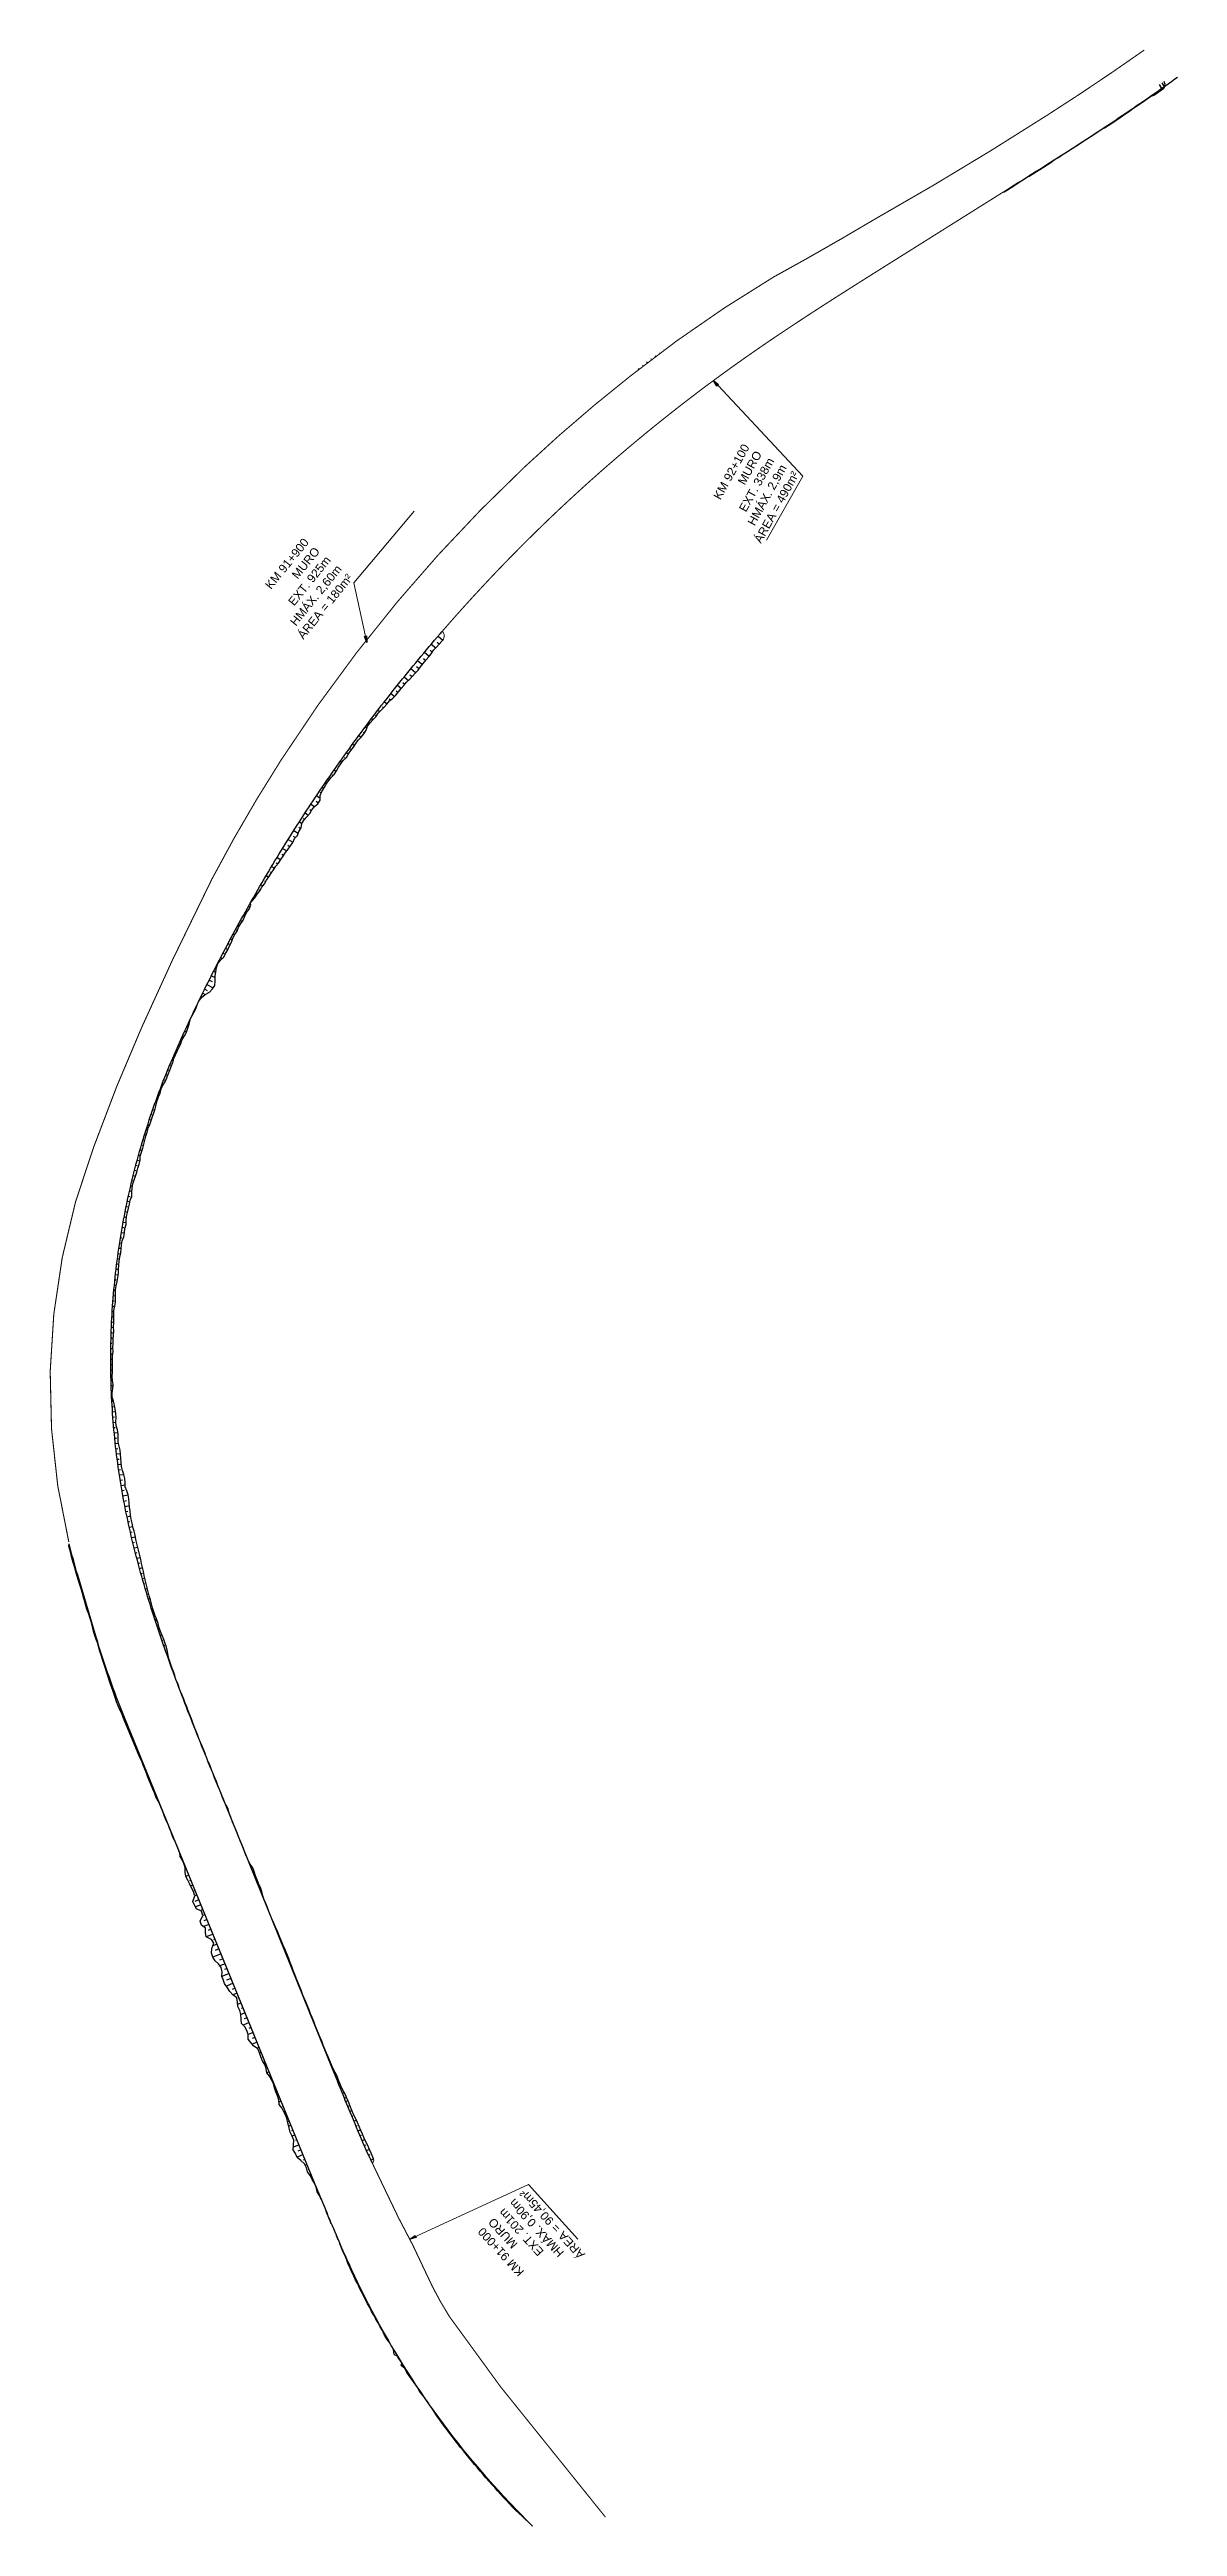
# Model space of a CAD drawing. Header units: metres. Extents: x 288738 to 324331, y 7399322 to 7465117.
# Drawn here: x 295721 to 296252, y 7458295 to 7459462 of the extents above; entities that cross this region are included whole.
import ezdxf

# ---------------------------------------------------------------- set-up
doc = ezdxf.new("R2010")
doc.units = ezdxf.units.M
doc.header["$LTSCALE"] = 10
for name, color, linetype in [('F-HZ-ATERRO-OFFSET', 110, 'Continuous'), ('F-HZ-ATERRO-TALUDE', 110, 'Continuous'), ('F-HZ-MUROS', 210, 'Continuous'), ('F-HZ-PIANO-CORTE', 10, 'Continuous'), ('F-HZ-TALUDE', 2, 'Continuous'), ('U-PLATAFORMA', 2, 'Continuous')]:
    doc.layers.add(name, color=color, linetype=linetype)
doc.layers.add('U-HZ-TEXTO-MUROS', color=2, linetype='Continuous', lineweight=0)
doc.styles.add('ARIAL', font='arial.ttf')
doc.styles.add('DIM', font='arial.ttf', dxfattribs={"width": 0.8})
doc.dimstyles.new('U-1_2000', dxfattribs={"dimscale": 2, "dimtxt": 1.5, "dimasz": 0.75, "dimexe": 0.75, "dimexo": 0.75, "dimgap": 0.25, "dimtad": 1, "dimzin": 4, "dimtxsty": 'DIM', "dimblk": 'ARCHTICK', "dimcen": 0.7, "dimdle": 0.75, "dimclrd": 256, "dimclre": 256, "dimclrt": 256, "dimaunit": 1, "dimadec": 3, "dimazin": 2, "dimtfac": 1, "dimtofl": 0, "dimtmove": 0, "dimatfit": 3, "dimldrblk": 'CLOSEDBLANK', "dimfxl": 0, "dimtolj": 1, "dimtzin": 0, "dimlwd": -1, "dimlwe": -1, "dimarcsym": 0})

msp = doc.modelspace()

# ---------------------------------------------------------------- texts
at = {"layer": 'U-HZ-TEXTO-MUROS', "linetype": 'Continuous', "lineweight": -3, "char_height": 4, "attachment_point": 9, "style": 'ARIAL'}
for s, insert, rotation in [('KM 92+100\\PMURO \\PEXT.^I338m\\PHMÁX. 2,9m\\PÁREA = 490m²', (296073.877, 7459261.865), 61.070543), ('KM 91+900\\PMURO \\PEXT.^I925m\\PHMÁX. 2,60m\\PÁREA = 180m²', (295863.749, 7459212.957), 50.950102), ('KM 91+000\\PMURO \\PEXT.^I201m\\PHMÁX. 0,90m\\PÁREA = 90,45m²', (295945.125, 7458455.04), 132.548212)]:
    msp.add_mtext(s, dxfattribs=dict(at, insert=insert, rotation=rotation))

# ---------------------------------------------------------------- blocks, each defined once
blk = doc.blocks.new('_ArchTick')
at = {"color": 0, "linetype": 'ByBlock', "const_width": 0.15}
blk.add_lwpolyline([(-0.5, -0.5), (0.5, 0.5)], dxfattribs=at)

# ---------------------------------------------------------------- linework, layer by layer
at = {"layer": 'F-HZ-ATERRO-OFFSET', "color": 2, "linetype": 'Continuous', "lineweight": -3}
for p, q in [((295775.462, 7458627.883), (295774.696, 7458629.73)), ((295856.563, 7458430.287), (295855.728, 7458432.176))]:
    msp.add_line(p, q, dxfattribs=at)
at = {"layer": 'F-HZ-ATERRO-OFFSET', "color": 2, "linetype": 'Continuous', "lineweight": -3, "flags": 128}
for points in [[(295772.467, 7458635.303), (295771.699, 7458637.152), (295770.651, 7458638.89), (295770.063, 7458640.815), (295769.16, 7458642.615), (295768.456, 7458644.497), (295767.704, 7458646.361), (295766.931, 7458648.218), (295766.171, 7458650.083), (295765.499, 7458651.984), (295764.647, 7458653.814), (295763.956, 7458655.711), (295763.13, 7458657.555), (295762.281, 7458659.392), (295761.53, 7458661.27), (295760.765, 7458663.144), (295759.972, 7458665.009), (295759.192, 7458666.88), (295758.391, 7458668.745), (295757.644, 7458670.633), (295756.857, 7458672.507), (295756.087, 7458674.39), (295755.28, 7458676.26), (295754.569, 7458678.169), (295753.67, 7458680.008), (295752.883, 7458681.892), (295752.112, 7458683.784), (295751.507, 7458685.739), (295750.893, 7458687.692), (295750.144, 7458689.597), (295749.408, 7458691.509), (295748.841, 7458693.482), (295748.196, 7458695.43), (295747.561, 7458697.382), (295746.982, 7458699.355), (295746.341, 7458701.308), (295745.633, 7458703.239), (295745.019, 7458705.204), (295744.39, 7458707.165), (295743.818, 7458709.147), (295743.233, 7458711.125), (295742.485, 7458713.052), (295742.353, 7458713.493), (295741.921, 7458715.039), (295741.251, 7458716.995), (295740.764, 7458719.01), (295740.277, 7458721.025), (295739.637, 7458722.994), (295739.076, 7458724.989), (295738.212, 7458726.894), (295737.721, 7458728.913), (295737.184, 7458730.92), (295736.611, 7458732.918), (295736.049, 7458734.92), (295735.372, 7458736.891), (295734.803, 7458738.895), (295734.158, 7458740.881), (295733.545, 7458742.877), (295732.964, 7458744.883), (295732.432, 7458746.905), (295731.835, 7458748.912), (295731.27, 7458750.929), (295730.799, 7458752.971), (295730.216, 7458754.988), (295729.669, 7458757.016), (295729.853, 7458758.132)], [(295882.928, 7458376.333), (295882.592, 7458378.56), (295881.587, 7458380.373)], [(295888.884, 7458367.837), (295887.996, 7458369.728), (295886.157, 7458371.015)], [(295897.174, 7458355.936), (295895.952, 7458357.61), (295894.623, 7458359.214), (295893.71, 7458361.093)]]:
    msp.add_lwpolyline(points, dxfattribs=at)
at = {"layer": 'F-HZ-ATERRO-TALUDE', "linetype": 'Continuous', "lineweight": -3}
for p, q in [((296244.533, 7459446.323), (296245.861, 7459444.432)), ((296244.54, 7459443.789, 857.549), (296244.709, 7459443.549, 857.549)), ((296227.384, 7459431.985), (296227.504, 7459431.807)), ((296229.454, 7459433.382), (296229.526, 7459433.277)), ((296231.519, 7459434.783), (296231.585, 7459434.686)), ((296233.585, 7459436.19), (296233.609, 7459436.155)), ((296235.647, 7459437.601), (296235.721, 7459437.494)), ((296237.706, 7459439.019), (296237.736, 7459438.975)), ((296239.748, 7459440.433), (296239.858, 7459440.274)), ((296241.771, 7459441.842), (296241.909, 7459441.644)), ((296243.363, 7459442.956), (296243.654, 7459442.543)), ((296210.712, 7459420.946), (296210.729, 7459420.921)), ((296212.805, 7459422.313), (296212.823, 7459422.286)), ((296214.896, 7459423.683), (296214.942, 7459423.612)), ((296216.984, 7459425.057), (296217.019, 7459425.004)), ((296219.07, 7459426.434), (296219.152, 7459426.31)), ((296221.152, 7459427.815), (296221.21, 7459427.728)), ((296223.232, 7459429.201), (296223.364, 7459429.003)), ((296225.309, 7459430.591), (296225.377, 7459430.49)), ((296204.419, 7459416.868), (296204.44, 7459416.835)), ((296206.519, 7459418.225), (296206.568, 7459418.149)), ((296208.616, 7459419.584), (296208.63, 7459419.563)), ((295814.189, 7459058.367), (295814.572, 7459058.151)), ((295814.189, 7459058.367), (295814.572, 7459058.151)), ((295808.177, 7459047.507), (295809.032, 7459047.043)), ((295808.177, 7459047.507), (295809.032, 7459047.043)), ((295809.364, 7459049.683), (295809.705, 7459049.497)), ((295809.364, 7459049.683), (295809.705, 7459049.497)), ((295810.565, 7459051.867), (295811.444, 7459051.382)), ((295810.565, 7459051.867), (295811.444, 7459051.382)), ((295811.769, 7459054.044), (295812.143, 7459053.836)), ((295811.769, 7459054.044), (295812.143, 7459053.836)), ((295812.981, 7459056.217), (295813.6, 7459055.87)), ((295812.981, 7459056.217), (295813.6, 7459055.87)), ((295802.314, 7459036.509), (295802.833, 7459036.237)), ((295802.314, 7459036.509), (295802.833, 7459036.237)), ((295803.475, 7459038.72), (295804.616, 7459038.118)), ((295803.475, 7459038.72), (295804.616, 7459038.118)), ((295804.642, 7459040.925), (295805.14, 7459040.661)), ((295804.642, 7459040.925), (295805.14, 7459040.661)), ((295805.814, 7459043.124), (295806.68, 7459042.66)), ((295805.814, 7459043.124), (295806.68, 7459042.66)), ((295806.994, 7459045.32), (295807.344, 7459045.131)), ((295806.994, 7459045.32), (295807.344, 7459045.131)), ((295795.789, 7459023.752), (295797.152, 7459023.07)), ((295796.808, 7459025.783), (295798.595, 7459024.883)), ((295797.859, 7459027.863), (295798.348, 7459027.615)), ((295797.859, 7459027.863), (295798.348, 7459027.615)), ((295798.955, 7459030.014), (295799.352, 7459029.811)), ((295798.955, 7459030.014), (295799.352, 7459029.811)), ((295800.083, 7459032.211), (295800.204, 7459032.149)), ((295800.083, 7459032.211), (295800.204, 7459032.149)), ((295801.186, 7459034.344), (295801.996, 7459033.924)), ((295801.186, 7459034.344), (295801.996, 7459033.924)), ((295791.699, 7459015.455), (295791.859, 7459015.377)), ((295792.697, 7459017.504), (295793.929, 7459016.901)), ((295793.641, 7459019.426), (295794.833, 7459018.838)), ((295794.707, 7459021.582), (295797.689, 7459020.103)), ((295785.314, 7459001.987), (295785.637, 7459001.837)), ((295786.349, 7459004.214), (295786.573, 7459004.11)), ((295788.675, 7459008.968), (295788.749, 7459008.933)), ((295789.676, 7459011.257), (295789.814, 7459011.191)), ((295779.162, 7458988.327), (295779.412, 7458988.219)), ((295780.164, 7458990.617), (295780.769, 7458990.349)), ((295781.182, 7458992.902), (295781.5, 7458992.76)), ((295782.206, 7458995.183), (295782.751, 7458994.937)), ((295783.235, 7458997.454), (295783.559, 7458997.306)), ((295784.271, 7458999.723), (295785.091, 7458999.346)), ((295774.397, 7458976.802), (295775.31, 7458976.443)), ((295775.319, 7458979.121), (295775.766, 7458978.942)), ((295776.258, 7458981.439), (295777.139, 7458981.078)), ((295777.215, 7458983.753), (295777.623, 7458983.582)), ((295778.182, 7458986.045), (295778.908, 7458985.736)), ((295770.049, 7458965.166), (295770.447, 7458965.025)), ((295770.889, 7458967.509), (295771.446, 7458967.308)), ((295771.749, 7458969.859), (295772.056, 7458969.746)), ((295772.615, 7458972.179), (295773.015, 7458972.028)), ((295773.5, 7458974.5), (295773.771, 7458974.395)), ((295766.077, 7458953.294), (295766.81, 7458953.063)), ((295766.838, 7458955.677), (295767.242, 7458955.547)), ((295767.615, 7458958.056), (295768.547, 7458957.748)), ((295768.411, 7458960.433), (295768.886, 7458960.272)), ((295769.223, 7458962.805), (295770.152, 7458962.483)), ((295763.197, 7458943.701), (295764.127, 7458943.436)), ((295763.893, 7458946.109), (295764.363, 7458945.971)), ((295764.602, 7458948.506), (295765.387, 7458948.271)), ((295765.332, 7458950.902), (295765.705, 7458950.788)), ((295759.99, 7458931.673), (295760.529, 7458931.539)), ((295760.602, 7458934.101), (295761.815, 7458933.791)), ((295761.231, 7458936.526), (295761.894, 7458936.352)), ((295761.877, 7458938.949), (295763.239, 7458938.581)), ((295762.518, 7458941.291), (295762.932, 7458941.176)), ((295757.207, 7458919.565), (295758.438, 7458919.304)), ((295757.731, 7458922.002), (295758.459, 7458921.842)), ((295758.27, 7458924.421), (295759.393, 7458924.167)), ((295758.824, 7458926.828), (295759.19, 7458926.742)), ((295759.399, 7458929.253), (295760.208, 7458929.058)), ((295754.831, 7458907.31), (295755.508, 7458907.191)), ((295755.27, 7458909.753), (295756.655, 7458909.5)), ((295755.726, 7458912.199), (295756.269, 7458912.096)), ((295756.201, 7458914.655), (295757.375, 7458914.423)), ((295756.696, 7458917.112), (295757.286, 7458916.991)), ((295752.881, 7458894.984), (295754.001, 7458894.826)), ((295753.238, 7458897.462), (295753.774, 7458897.383)), ((295753.612, 7458899.936), (295754.6, 7458899.784)), ((295754, 7458902.387), (295754.644, 7458902.283)), ((295754.406, 7458904.85), (295755.889, 7458904.6)), ((295751.628, 7458885.064), (295752.961, 7458884.915)), ((295751.915, 7458887.548), (295752.507, 7458887.477)), ((295752.22, 7458890.024), (295753.173, 7458889.904)), ((295752.543, 7458892.509), (295753.008, 7458892.447)), ((295750.451, 7458872.637), (295751.023, 7458872.593)), ((295750.652, 7458875.128), (295751.621, 7458875.046)), ((295750.87, 7458877.614), (295751.245, 7458877.58)), ((295751.105, 7458880.099), (295752.014, 7458880.01)), ((295751.358, 7458882.573), (295751.96, 7458882.51)), ((295749.703, 7458860.159), (295750.779, 7458860.113)), ((295749.818, 7458862.662), (295750.321, 7458862.637)), ((295749.951, 7458865.162), (295750.839, 7458865.112)), ((295750.101, 7458867.661), (295750.492, 7458867.636)), ((295750.265, 7458870.14), (295751.32, 7458870.066)), ((295749.417, 7458850.155), (295750.445, 7458850.139)), ((295749.462, 7458852.661), (295749.97, 7458852.65)), ((295749.526, 7458855.167), (295750.597, 7458855.136)), ((295749.606, 7458857.667), (295750.2, 7458857.646)), ((295749.378, 7458845.151), (295750.227, 7458845.15)), ((295749.384, 7458842.646), (295749.83, 7458842.649)), ((295749.389, 7458847.653), (295749.879, 7458847.649)), ((295749.409, 7458840.141), (295750.251, 7458840.152)), ((295749.45, 7458837.641), (295749.798, 7458837.647)), ((295749.508, 7458835.139), (295750.136, 7458835.156)), ((295749.583, 7458832.669), (295750.052, 7458832.685)), ((295749.675, 7458830.206), (295750.203, 7458830.228)), ((295749.784, 7458827.739), (295749.94, 7458827.746)), ((295749.907, 7458825.307), (295750.754, 7458825.353)), ((295750.05, 7458822.838), (295750.675, 7458822.877)), ((295750.211, 7458820.345), (295751.687, 7458820.445)), ((295750.39, 7458817.844), (295751.134, 7458817.9)), ((295750.586, 7458815.352), (295751.86, 7458815.457)), ((295750.798, 7458812.874), (295751.51, 7458812.937)), ((295751.027, 7458810.404), (295752.791, 7458810.573)), ((295751.274, 7458807.913), (295752.089, 7458807.997)), ((295751.538, 7458805.437), (295752.977, 7458805.596)), ((295751.819, 7458802.967), (295752.709, 7458803.071)), ((295752.117, 7458800.484), (295753.952, 7458800.712)), ((295752.434, 7458797.996), (295753.279, 7458798.107)), ((295752.769, 7458795.513), (295754.3, 7458795.724)), ((295753.119, 7458793.044), (295753.947, 7458793.164)), ((295753.485, 7458790.579), (295755.456, 7458790.879)), ((295753.871, 7458788.104), (295754.934, 7458788.273)), ((295754.274, 7458785.633), (295756.176, 7458785.95)), ((295754.688, 7458783.196), (295755.733, 7458783.377)), ((295755.122, 7458780.744), (295757.551, 7458781.183)), ((295755.578, 7458778.273), (295756.766, 7458778.496)), ((295756.049, 7458775.811), (295758.206, 7458776.232)), ((295756.537, 7458773.355), (295757.505, 7458773.551)), ((295757.042, 7458770.901), (295758.795, 7458771.268)), ((295757.565, 7458768.445), (295758.411, 7458768.628)), ((295758.103, 7458765.992), (295759.774, 7458766.365)), ((295758.658, 7458763.544), (295759.519, 7458763.742)), ((295759.23, 7458761.101), (295760.972, 7458761.513)), ((295759.817, 7458758.662), (295760.648, 7458758.864)), ((295760.416, 7458756.225), (295762.119, 7458756.65)), ((295730.794, 7458754.402, 662.8), (295730.603, 7458754.357, 662.668)), ((295731.429, 7458751.984, 662.807), (295731.048, 7458751.892, 662.546)), ((295732.082, 7458749.571, 662.815), (295731.88, 7458749.521, 662.677)), ((295732.755, 7458747.163, 662.823), (295732.383, 7458747.069, 662.568)), ((295733.447, 7458744.761, 662.832), (295733.239, 7458744.707, 662.688)), ((295761.031, 7458753.794), (295761.837, 7458754)), ((295761.66, 7458751.365), (295763.259, 7458751.784)), ((295762.301, 7458748.941), (295763.058, 7458749.144)), ((295762.957, 7458746.52), (295764.429, 7458746.923)), ((295763.625, 7458744.108), (295764.288, 7458744.293)), ((295734.155, 7458742.364, 662.84), (295733.737, 7458742.252, 662.551)), ((295734.867, 7458739.967, 662.848), (295734.678, 7458739.916, 662.717)), ((295735.579, 7458737.571, 662.855), (295735.208, 7458737.468, 662.598)), ((295736.292, 7458735.174, 662.861), (295736.141, 7458735.132, 662.757)), ((295737.004, 7458732.778, 662.867), (295736.678, 7458732.684, 662.641)), ((295764.305, 7458741.703), (295765.445, 7458742.028)), ((295764.996, 7458739.301), (295765.481, 7458739.442)), ((295765.702, 7458736.901), (295766.555, 7458737.153)), ((295766.42, 7458734.505), (295766.788, 7458734.616)), ((295767.15, 7458732.111), (295767.871, 7458732.332)), ((295737.716, 7458730.382, 662.872), (295737.536, 7458730.329, 662.747)), ((295738.429, 7458727.985, 662.877), (295737.979, 7458727.851, 662.564)), ((295739.142, 7458725.589, 662.881), (295738.993, 7458725.544, 662.778)), ((295739.854, 7458723.193, 662.885), (295739.603, 7458723.115, 662.709)), ((295740.567, 7458720.797, 662.887), (295740.458, 7458720.763, 662.811)), ((295767.889, 7458729.72), (295768.229, 7458729.826)), ((295768.639, 7458727.333), (295769.269, 7458727.533)), ((295769.4, 7458724.949), (295769.732, 7458725.056)), ((295770.169, 7458722.57), (295770.938, 7458722.821)), ((295770.32, 7458722.11), (295770.718, 7458722.241)), ((295771.103, 7458719.735), (295771.854, 7458719.985)), ((295741.28, 7458718.4, 662.89), (295740.937, 7458718.292, 662.65)), ((295741.993, 7458716.004, 662.892), (295741.812, 7458715.946, 662.765)), ((295742.707, 7458713.608, 662.893), (295742.353, 7458713.493, 662.645)), ((295742.707, 7458713.608), (295742.353, 7458713.493)), ((295743.376, 7458711.393, 662.894), (295743.266, 7458711.357, 662.817)), ((295743.376, 7458711.393), (295743.266, 7458711.357)), ((295744.113, 7458709.004, 662.895), (295743.882, 7458708.927, 662.733)), ((295744.113, 7458709.004), (295743.882, 7458708.927)), ((295771.893, 7458717.369), (295772.228, 7458717.482)), ((295772.693, 7458715.001), (295773.474, 7458715.266)), ((295773.502, 7458712.639), (295773.978, 7458712.803)), ((295774.323, 7458710.274), (295775.261, 7458710.601)), ((295744.865, 7458706.62, 662.897), (295744.729, 7458706.574, 662.802)), ((295744.865, 7458706.62), (295744.729, 7458706.574)), ((295745.631, 7458704.241, 662.898), (295745.35, 7458704.144, 662.7)), ((295745.631, 7458704.241), (295745.35, 7458704.144)), ((295746.412, 7458701.866, 662.9), (295746.29, 7458701.823, 662.814)), ((295746.412, 7458701.866), (295746.29, 7458701.823)), ((295747.207, 7458699.495, 662.902), (295746.964, 7458699.41, 662.73)), ((295747.207, 7458699.495), (295746.964, 7458699.41)), ((295748.018, 7458697.13, 662.904), (295747.85, 7458697.071, 662.785)), ((295748.018, 7458697.13), (295747.85, 7458697.071)), ((295775.149, 7458707.919), (295775.553, 7458708.061)), ((295775.971, 7458705.599), (295776.366, 7458705.739)), ((295776.811, 7458703.253), (295776.924, 7458703.294)), ((295777.66, 7458700.902), (295777.828, 7458700.962)), ((295778.515, 7458698.554), (295778.604, 7458698.587)), ((295748.843, 7458694.771, 662.906), (295748.46, 7458694.634, 662.635)), ((295748.843, 7458694.771), (295748.46, 7458694.634)), ((295749.683, 7458692.416, 662.908), (295749.44, 7458692.328, 662.736)), ((295749.683, 7458692.416), (295749.44, 7458692.328)), ((295750.536, 7458690.066, 662.911), (295750.033, 7458689.883, 662.554)), ((295750.536, 7458690.066), (295750.033, 7458689.883)), ((295751.405, 7458687.722, 662.913), (295751.171, 7458687.636, 662.747)), ((295751.405, 7458687.722), (295751.171, 7458687.636)), ((295752.288, 7458685.383, 662.916), (295751.686, 7458685.16, 662.488)), ((295752.288, 7458685.383), (295751.686, 7458685.16)), ((295779.378, 7458696.208), (295779.567, 7458696.277)), ((295780.244, 7458693.875), (295780.261, 7458693.881)), ((295781.118, 7458691.54), (295781.257, 7458691.592)), ((295753.186, 7458683.05, 662.92), (295752.85, 7458682.924, 662.68)), ((295753.186, 7458683.05), (295752.85, 7458682.924)), ((295754.098, 7458680.722, 662.923), (295753.47, 7458680.486, 662.476)), ((295754.098, 7458680.722), (295753.47, 7458680.486)), ((295755.024, 7458678.4, 662.927), (295754.784, 7458678.309, 662.756)), ((295755.024, 7458678.4), (295754.784, 7458678.309)), ((295755.964, 7458676.084, 662.931), (295755.442, 7458675.884, 662.558)), ((295755.964, 7458676.084), (295755.442, 7458675.884)), ((295756.91, 7458673.769, 662.935), (295756.664, 7458673.675, 662.759)), ((295756.91, 7458673.769), (295756.664, 7458673.675)), ((295757.855, 7458671.455, 662.938), (295757.377, 7458671.27, 662.596)), ((295757.855, 7458671.455), (295757.377, 7458671.27)), ((295758.801, 7458669.141, 662.942), (295758.555, 7458669.045, 662.766)), ((295758.801, 7458669.141), (295758.555, 7458669.045)), ((295759.747, 7458666.826, 662.945), (295759.289, 7458666.648, 662.618)), ((295759.747, 7458666.826), (295759.289, 7458666.648)), ((295760.692, 7458664.512, 662.949), (295760.474, 7458664.427, 662.792)), ((295760.692, 7458664.512), (295760.474, 7458664.427)), ((295761.638, 7458662.198, 662.952), (295761.219, 7458662.033, 662.651)), ((295761.638, 7458662.198), (295761.219, 7458662.033)), ((295762.583, 7458659.884, 662.955), (295762.368, 7458659.798, 662.8)), ((295762.583, 7458659.884), (295762.368, 7458659.798)), ((295763.529, 7458657.569, 662.957), (295763.185, 7458657.433, 662.711)), ((295763.529, 7458657.569), (295763.185, 7458657.433)), ((295764.475, 7458655.255, 662.96), (295764.321, 7458655.194, 662.85)), ((295764.475, 7458655.255), (295764.321, 7458655.194)), ((295765.42, 7458652.941, 662.963), (295765.111, 7458652.817, 662.741)), ((295765.42, 7458652.941), (295765.111, 7458652.817)), ((295766.366, 7458650.627, 662.965), (295766.197, 7458650.559, 662.843)), ((295766.366, 7458650.627), (295766.197, 7458650.559)), ((295767.312, 7458648.312, 662.967), (295766.952, 7458648.168, 662.709)), ((295767.312, 7458648.312), (295766.952, 7458648.168)), ((295768.258, 7458645.998, 662.97), (295768.082, 7458645.928, 662.844)), ((295768.258, 7458645.998), (295768.082, 7458645.928)), ((295769.203, 7458643.684, 662.972), (295768.818, 7458643.529, 662.695)), ((295769.203, 7458643.684), (295768.818, 7458643.529)), ((295770.149, 7458641.37, 662.974), (295769.997, 7458641.309, 662.865)), ((295770.149, 7458641.37), (295769.997, 7458641.309)), ((295771.095, 7458639.056, 662.976), (295770.657, 7458638.879, 662.662)), ((295771.095, 7458639.056), (295770.657, 7458638.879)), ((295772.04, 7458636.741, 662.978), (295771.967, 7458636.712, 662.926)), ((295772.04, 7458636.741), (295771.967, 7458636.712)), ((295774.878, 7458629.799, 662.985), (295774.698, 7458629.726, 662.855)), ((295774.878, 7458629.799), (295774.698, 7458629.726)), ((295804.179, 7458633.457), (295804.364, 7458633.532)), ((295805.11, 7458631.158), (295805.269, 7458631.223)), ((295806.792, 7458627.083), (295806.819, 7458627.094)), ((295808.864, 7458621.894), (295808.982, 7458621.942)), ((295810.563, 7458617.823), (295810.606, 7458617.84)), ((295811.458, 7458615.49), (295811.538, 7458615.523)), ((295782.443, 7458611.285, 663.001), (295782.013, 7458611.111, 662.692)), ((295782.443, 7458611.285), (295782.013, 7458611.111)), ((295783.389, 7458608.971, 663.003), (295783.3, 7458608.935, 662.939)), ((295783.389, 7458608.971), (295783.3, 7458608.935)), ((295784.335, 7458606.657, 663.005), (295784.158, 7458606.585, 662.878)), ((295784.335, 7458606.657), (295784.158, 7458606.585)), ((295785.281, 7458604.342, 663.008), (295784.894, 7458604.186, 662.729)), ((295785.281, 7458604.342), (295784.894, 7458604.186)), ((295812.404, 7458613.178), (295812.411, 7458613.181)), ((295814.491, 7458608.005), (295814.648, 7458608.068)), ((295815.414, 7458605.728), (295815.705, 7458605.846)), ((295816.349, 7458603.42), (295817.019, 7458603.692)), ((295786.226, 7458602.028, 663.01), (295784.823, 7458601.46, 662)), ((295786.226, 7458602.028), (295784.823, 7458601.46)), ((295787.172, 7458599.714, 663.012), (295786.536, 7458599.456, 662.554)), ((295787.172, 7458599.714), (295786.536, 7458599.456)), ((295788.118, 7458597.4, 663.014), (295787.063, 7458596.972, 662.255)), ((295788.118, 7458597.4), (295787.063, 7458596.972)), ((295789.064, 7458595.085, 663.016), (295788.637, 7458594.913, 662.709)), ((295789.064, 7458595.085), (295788.637, 7458594.913)), ((295790.009, 7458592.771, 663.018), (295789.05, 7458592.383, 662.328)), ((295790.009, 7458592.771), (295789.05, 7458592.383)), ((295817.283, 7458601.113), (295817.527, 7458601.212)), ((295818.222, 7458598.797), (295818.706, 7458598.993)), ((295819.16, 7458596.481), (295819.423, 7458596.588)), ((295820.096, 7458594.17), (295820.505, 7458594.336)), ((295821.026, 7458591.875), (295821.077, 7458591.896)), ((295790.955, 7458590.457, 663.02), (295788.952, 7458589.646, 661.58)), ((295790.955, 7458590.457), (295788.952, 7458589.646)), ((295791.901, 7458588.143, 663.022), (295789.378, 7458587.078, 660.191)), ((295791.901, 7458588.143), (295789.378, 7458587.078)), ((295792.846, 7458585.829, 663.024), (295792.058, 7458585.509, 662.457)), ((295792.846, 7458585.829), (295792.058, 7458585.509)), ((295793.792, 7458583.514, 663.026), (295792.824, 7458583.122, 662.33)), ((295793.792, 7458583.514), (295792.824, 7458583.122)), ((295794.738, 7458581.2, 663.028), (295793.228, 7458580.588, 661.942)), ((295794.738, 7458581.2), (295793.228, 7458580.588)), ((295821.964, 7458589.561), (295822.022, 7458589.584)), ((295822.903, 7458587.244), (295822.95, 7458587.263)), ((295823.841, 7458584.928), (295823.88, 7458584.944)), ((295825.718, 7458580.295), (295825.805, 7458580.33)), ((295795.684, 7458578.886, 663.031), (295793.1, 7458577.839, 661.172)), ((295795.684, 7458578.886), (295793.1, 7458577.839)), ((295797.575, 7458574.258, 663.035), (295794.377, 7458572.962, 660.735)), ((295797.575, 7458574.258), (295794.377, 7458572.962)), ((295796.629, 7458576.572, 663.033), (295795.36, 7458576.057, 662.119)), ((295796.629, 7458576.572), (295795.36, 7458576.057)), ((295799.467, 7458569.629, 663.039), (295797.414, 7458568.798, 661.563)), ((295799.467, 7458569.629), (295797.414, 7458568.798)), ((295798.521, 7458571.943, 663.037), (295797.822, 7458571.66, 662.534)), ((295798.521, 7458571.943), (295797.822, 7458571.66)), ((295826.656, 7458577.98), (295826.752, 7458578.019)), ((295827.594, 7458575.665), (295827.884, 7458575.782)), ((295828.532, 7458573.349), (295828.649, 7458573.396)), ((295829.471, 7458571.032), (295829.743, 7458571.143)), ((295830.409, 7458568.716), (295830.571, 7458568.781)), ((295801.358, 7458565.001, 663.043), (295797.56, 7458563.462, 660.311)), ((295801.358, 7458565.001), (295797.56, 7458563.462)), ((295800.412, 7458567.315, 663.041), (295798.644, 7458566.599, 661.769)), ((295800.412, 7458567.315), (295798.644, 7458566.599)), ((295802.304, 7458562.686, 663.045), (295800.626, 7458562.007, 661.839)), ((295802.304, 7458562.686), (295800.626, 7458562.007)), ((295803.249, 7458560.372, 663.047), (295800.829, 7458559.392, 661.306)), ((295803.249, 7458560.372), (295800.829, 7458559.392)), ((295804.195, 7458558.058, 663.049), (295802.999, 7458557.573, 662.189)), ((295804.195, 7458558.058), (295802.999, 7458557.573)), ((295831.348, 7458566.399), (295831.697, 7458566.541)), ((295832.286, 7458564.084), (295832.5, 7458564.17)), ((295833.224, 7458561.768), (295833.6, 7458561.92)), ((295834.162, 7458559.453), (295834.308, 7458559.512)), ((295835.101, 7458557.136), (295835.349, 7458557.237)), ((295805.141, 7458555.744, 663.051), (295801.732, 7458554.363)), ((295807.032, 7458551.115), (295803.845, 7458549.824)), ((295806.087, 7458553.43, 663.053), (295803.946, 7458552.562, 661.514)), ((295806.087, 7458553.43), (295803.946, 7458552.562)), ((295807.978, 7458548.801, 663.058), (295806.59, 7458548.239, 662.059)), ((295807.978, 7458548.801), (295806.59, 7458548.239)), ((295808.924, 7458546.487, 663.06), (295806.956, 7458545.69, 661.645)), ((295808.924, 7458546.487), (295806.956, 7458545.69)), ((295836.04, 7458554.82), (295836.138, 7458554.86)), ((295836.978, 7458552.503), (295837.137, 7458552.567)), ((295837.917, 7458550.186), (295838, 7458550.22)), ((295838.856, 7458547.869), (295839.049, 7458547.947)), ((295839.794, 7458545.552), (295839.877, 7458545.586)), ((295810.815, 7458541.858, 663.064), (295809.177, 7458541.195, 661.885)), ((295810.815, 7458541.858), (295809.177, 7458541.195)), ((295809.87, 7458544.173, 663.062), (295809.397, 7458543.981, 662.722)), ((295809.87, 7458544.173), (295809.397, 7458543.981)), ((295812.707, 7458537.23, 663.068), (295810.719, 7458536.425, 661.638)), ((295812.707, 7458537.23), (295810.719, 7458536.425)), ((295811.761, 7458539.544, 663.066), (295810.867, 7458539.182, 662.423)), ((295811.761, 7458539.544), (295810.867, 7458539.182)), ((295813.652, 7458534.916, 663.07), (295812.232, 7458534.34, 662.049)), ((295813.652, 7458534.916), (295812.232, 7458534.34)), ((295840.733, 7458543.236), (295840.869, 7458543.291)), ((295841.672, 7458540.919), (295841.742, 7458540.947)), ((295842.61, 7458538.602), (295842.794, 7458538.676)), ((295843.548, 7458536.287), (295843.622, 7458536.316)), ((295844.486, 7458533.973), (295844.664, 7458534.045)), ((295814.598, 7458532.602, 663.072), (295811.728, 7458531.439, 661.008)), ((295814.598, 7458532.602), (295811.728, 7458531.439)), ((295816.49, 7458527.973, 663.076), (295814.166, 7458527.032, 661.405)), ((295816.49, 7458527.973), (295814.166, 7458527.032)), ((295815.544, 7458530.287, 663.074), (295814.431, 7458529.836, 662.274)), ((295815.544, 7458530.287), (295814.431, 7458529.836)), ((295817.435, 7458525.659, 663.078), (295815.94, 7458525.053, 662.003)), ((295817.435, 7458525.659), (295815.94, 7458525.053)), ((295818.381, 7458523.345, 663.081), (295816.01, 7458522.384, 661.375)), ((295818.381, 7458523.345), (295816.01, 7458522.384)), ((295845.424, 7458531.658), (295845.491, 7458531.685)), ((295846.363, 7458529.341), (295846.471, 7458529.385)), ((295847.301, 7458527.024), (295847.347, 7458527.043)), ((295848.24, 7458524.707), (295848.374, 7458524.761)), ((295849.178, 7458522.391), (295849.235, 7458522.414)), ((295819.327, 7458521.031, 663.083), (295818.742, 7458520.794, 662.662)), ((295819.327, 7458521.031), (295818.742, 7458520.794)), ((295820.273, 7458518.716, 663.085), (295819.523, 7458518.412, 662.545)), ((295820.273, 7458518.716), (295819.523, 7458518.412)), ((295821.218, 7458516.402, 663.087), (295820.739, 7458516.208, 662.742)), ((295821.218, 7458516.402), (295820.739, 7458516.208)), ((295822.164, 7458514.088, 663.089), (295821.367, 7458513.765, 662.516)), ((295822.164, 7458514.088), (295821.367, 7458513.765)), ((295823.11, 7458511.774, 663.091), (295822.771, 7458511.637, 662.848)), ((295823.11, 7458511.774), (295822.771, 7458511.637)), ((295850.117, 7458520.076), (295850.287, 7458520.145)), ((295851.055, 7458517.759), (295851.165, 7458517.804)), ((295851.994, 7458515.442), (295852.186, 7458515.52)), ((295852.932, 7458513.126), (295853.029, 7458513.165)), ((295853.87, 7458510.811), (295854.161, 7458510.929)), ((295824.055, 7458509.459, 663.093), (295822.941, 7458509.008, 662.291)), ((295824.055, 7458509.459), (295822.941, 7458509.008)), ((295825.001, 7458507.145, 663.095), (295824.71, 7458507.027, 662.886)), ((295825.001, 7458507.145), (295824.71, 7458507.027)), ((295825.947, 7458504.831, 663.097), (295825.559, 7458504.674, 662.818)), ((295825.947, 7458504.831), (295825.559, 7458504.674)), ((295826.893, 7458502.517, 663.099), (295826.652, 7458502.419, 662.926)), ((295826.893, 7458502.517), (295826.652, 7458502.419)), ((295827.838, 7458500.203, 663.101), (295827.151, 7458499.924, 662.607)), ((295827.838, 7458500.203), (295827.151, 7458499.924)), ((295854.805, 7458508.503), (295855.055, 7458508.605)), ((295855.743, 7458506.19), (295856.343, 7458506.433)), ((295856.683, 7458503.873), (295856.999, 7458504.001)), ((295857.624, 7458501.558), (295858.194, 7458501.79)), ((295858.557, 7458499.27), (295859.011, 7458499.455)), ((295828.784, 7458497.888, 663.103), (295828.457, 7458497.756, 662.868)), ((295828.784, 7458497.888), (295828.457, 7458497.756)), ((295829.73, 7458495.574, 663.106), (295828.636, 7458495.131, 662.319)), ((295829.73, 7458495.574), (295828.636, 7458495.131)), ((295830.676, 7458493.26, 663.108), (295830.152, 7458493.047, 662.731)), ((295830.676, 7458493.26), (295830.152, 7458493.047)), ((295831.621, 7458490.946, 663.109), (295830.858, 7458490.635, 662.56)), ((295831.621, 7458490.946), (295830.858, 7458490.635)), ((295832.567, 7458488.631, 663.111), (295832.273, 7458488.512, 662.9)), ((295832.567, 7458488.631), (295832.273, 7458488.512)), ((295859.501, 7458496.958), (295860.485, 7458497.361)), ((295860.121, 7458495.446), (295861.136, 7458495.863)), ((295861.073, 7458493.133), (295861.565, 7458493.336)), ((295862.029, 7458490.821), (295862.966, 7458491.21)), ((295862.988, 7458488.512), (295863.489, 7458488.721)), ((295863.953, 7458486.207), (295865.074, 7458486.677)), ((295833.513, 7458486.317, 663.113), (295832.694, 7458485.982, 662.523)), ((295833.513, 7458486.317), (295832.694, 7458485.982)), ((295834.33, 7458484.318, 663.114), (295833.206, 7458483.856, 662.304)), ((295834.33, 7458484.318), (295833.206, 7458483.856)), ((295835.276, 7458482.003, 663.115), (295834.532, 7458481.697, 662.579)), ((295835.276, 7458482.003), (295834.532, 7458481.697)), ((295836.221, 7458479.689, 663.116), (295834.82, 7458479.108, 662.105)), ((295836.221, 7458479.689), (295834.82, 7458479.108)), ((295838.113, 7458475.061, 663.118), (295835.427, 7458473.933, 661.176)), ((295838.113, 7458475.061), (295835.427, 7458473.933)), ((295837.167, 7458477.375, 663.117), (295836.404, 7458477.057, 662.566)), ((295837.167, 7458477.375), (295836.404, 7458477.057)), ((295864.924, 7458483.901), (295865.52, 7458484.153)), ((295865.901, 7458481.597), (295867.068, 7458482.093)), ((295866.884, 7458479.295), (295867.493, 7458479.556)), ((295867.876, 7458476.996), (295869.102, 7458477.527)), ((295868.874, 7458474.702), (295869.524, 7458474.986)), ((295840.005, 7458470.433, 663.118), (295837.212, 7458469.243, 661.095)), ((295840.005, 7458470.433), (295837.212, 7458469.243)), ((295839.059, 7458472.747, 663.118), (295837.554, 7458472.11, 662.029)), ((295839.059, 7458472.747), (295837.554, 7458472.11)), ((295840.951, 7458468.118, 663.118), (295840.099, 7458467.753, 662.501)), ((295840.951, 7458468.118), (295840.099, 7458467.753)), ((295841.897, 7458465.804, 663.118), (295841.059, 7458465.442, 662.509)), ((295841.897, 7458465.804), (295841.059, 7458465.442)), ((295842.843, 7458463.49, 663.117), (295842.389, 7458463.292, 662.786)), ((295842.843, 7458463.49), (295842.389, 7458463.292)), ((295869.881, 7458472.409), (295871.225, 7458473.003)), ((295870.898, 7458470.12), (295871.544, 7458470.409)), ((295871.923, 7458467.835), (295873.183, 7458468.404)), ((295843.789, 7458461.176, 663.115), (295843.113, 7458460.878, 662.623)), ((295843.789, 7458461.176), (295843.113, 7458460.878)), ((295844.735, 7458458.862, 663.114), (295844.479, 7458458.748, 662.927)), ((295844.735, 7458458.862), (295844.479, 7458458.748)), ((295845.681, 7458456.548, 663.112), (295845.536, 7458456.483, 663.005)), ((295845.681, 7458456.548), (295845.536, 7458456.483)), ((295846.628, 7458454.234, 663.109), (295846.506, 7458454.179, 663.02)), ((295846.628, 7458454.234), (295846.506, 7458454.179)), ((295847.575, 7458451.921, 663.106), (295847.337, 7458451.811, 662.932)), ((295847.575, 7458451.921), (295847.337, 7458451.811)), ((295848.524, 7458449.608, 663.103), (295848.435, 7458449.567, 663.038)), ((295848.524, 7458449.608), (295848.435, 7458449.567)), ((295882.045, 7458379.775, 662.985), (295881.95, 7458379.717, 662.91)), ((295882.045, 7458379.775), (295881.95, 7458379.717)), ((295883.324, 7458377.627, 662.983), (295883.053, 7458377.46, 662.771)), ((295883.324, 7458377.627), (295883.053, 7458377.46)), ((295885.726, 7458373.412), (295885.783, 7458373.448)), ((295887.238, 7458371.229, 662.981), (295886.51, 7458370.769, 662.406)), ((295887.238, 7458371.229), (295886.51, 7458370.769)), ((295888.569, 7458369.113, 662.98), (295888.46, 7458369.043, 662.894)), ((295888.569, 7458369.113), (295888.46, 7458369.043)), ((295894.02, 7458360.73, 662.98), (295893.969, 7458360.696, 662.94)), ((295894.02, 7458360.73), (295893.969, 7458360.696)), ((295895.415, 7458358.655, 662.981), (295895.203, 7458358.514, 662.811)), ((295895.415, 7458358.655), (295895.203, 7458358.514)), ((295896.822, 7458356.589, 662.982), (295896.781, 7458356.561, 662.948)), ((295896.822, 7458356.589), (295896.781, 7458356.561))]:
    msp.add_line(p, q, dxfattribs=at)
at = {"layer": 'F-HZ-MUROS', "linetype": 'Continuous', "lineweight": -3, "const_width": 0.5}
msp.add_lwpolyline([(295729.646, 7458758.982, -0.15133521), (295741.344, 7458945.028), (295752.157, 7458973.48), (295763.864, 7459001.19), (295778.426, 7459033.086), (295797.045, 7459071.287, -0.02214442), (295829.703, 7459127.463, -0.0315222), (295884.453, 7459201.943, -0.02976858), (295944.372, 7459265.441, -0.0224274), (295994.306, 7459308.359, -0.03296372), (296061.617, 7459354.882, 0.00927135), (296109.362, 7459382.178, 0.01410662), (296190.961, 7459431.394, 0.01135641), (296236.294, 7459461.834)], format="xyb", dxfattribs=at)
for points in [[(295905.532, 7459187.992), (295905.999, 7459188.529), (295908.414, 7459191.296), (295909.718, 7459192.781), (295911.027, 7459194.262), (295912.339, 7459195.74), (295913.655, 7459197.214), (295914.974, 7459198.685), (295916.298, 7459200.153), (295917.625, 7459201.618), (295918.955, 7459203.079), (295920.289, 7459204.537), (295921.627, 7459205.991), (295922.969, 7459207.442), (295924.314, 7459208.89), (295925.662, 7459210.335), (295927.015, 7459211.776), (295928.371, 7459213.214), (295929.73, 7459214.648), (295931.093, 7459216.079), (295932.46, 7459217.506), (295933.83, 7459218.93), (295935.204, 7459220.351), (295936.581, 7459221.768), (295937.962, 7459223.182), (295939.347, 7459224.592), (295940.735, 7459225.999), (295942.126, 7459227.403), (295943.521, 7459228.803), (295944.919, 7459230.199), (295946.321, 7459231.592), (295947.727, 7459232.981), (295949.135, 7459234.367), (295950.548, 7459235.749), (295951.964, 7459237.128), (295953.383, 7459238.504), (295954.805, 7459239.875), (295956.232, 7459241.243), (295957.661, 7459242.608), (295959.094, 7459243.969), (295960.53, 7459245.326), (295961.97, 7459246.68), (295963.413, 7459248.031), (295964.859, 7459249.377), (295966.309, 7459250.72), (295967.762, 7459252.06), (295969.219, 7459253.395), (295970.679, 7459254.727), (295972.142, 7459256.056), (295973.608, 7459257.381), (295975.078, 7459258.702), (295976.551, 7459260.019), (295978.028, 7459261.333), (295979.507, 7459262.643), (295980.99, 7459263.949), (295982.476, 7459265.252), (295983.966, 7459266.551), (295985.459, 7459267.846), (295986.954, 7459269.137), (295988.454, 7459270.425), (295989.956, 7459271.709), (295991.461, 7459272.989), (295992.97, 7459274.265), (295994.482, 7459275.538), (295995.997, 7459276.807), (295997.516, 7459278.072), (295999.037, 7459279.333), (296000.562, 7459280.591), (296002.089, 7459281.844), (296003.62, 7459283.094), (296005.154, 7459284.34), (296006.691, 7459285.582), (296008.231, 7459286.821), (296009.775, 7459288.055), (296011.321, 7459289.286), (296012.87, 7459290.512), (296014.423, 7459291.735), (296015.979, 7459292.954), (296017.537, 7459294.169), (296019.099, 7459295.38), (296020.663, 7459296.588), (296022.231, 7459297.791), (296023.802, 7459298.99), (296025.375, 7459300.186), (296026.952, 7459301.377), (296028.532, 7459302.565), (296030.114, 7459303.749), (296031.7, 7459304.928), (296033.288, 7459306.104), (296034.88, 7459307.276), (296036.474, 7459308.444), (296038.071, 7459309.607), (296039.671, 7459310.767), (296041.274, 7459311.923), (296042.88, 7459313.075), (296044.489, 7459314.222), (296046.101, 7459315.366), (296047.715, 7459316.506), (296049.333, 7459317.642), (296050.954, 7459318.775), (296052.578, 7459319.904), (296054.206, 7459321.029), (296055.836, 7459322.151), (296057.469, 7459323.271), (296059.104, 7459324.387), (296060.743, 7459325.5), (296062.384, 7459326.609), (296064.028, 7459327.717), (296065.674, 7459328.821), (296067.323, 7459329.922), (296068.974, 7459331.021), (296070.628, 7459332.117), (296072.284, 7459333.211), (296073.942, 7459334.302), (296075.602, 7459335.392), (296077.264, 7459336.479), (296078.928, 7459337.564), (296080.594, 7459338.647), (296082.263, 7459339.728), (296083.933, 7459340.807), (296085.604, 7459341.884), (296087.277, 7459342.96), (296088.952, 7459344.035), (296090.629, 7459345.108), (296092.307, 7459346.179), (296093.986, 7459347.25), (296095.667, 7459348.319), (296097.35, 7459349.386), (296099.033, 7459350.454), (296100.718, 7459351.52), (296102.403, 7459352.586), (296104.09, 7459353.65), (296105.778, 7459354.715), (296107.467, 7459355.778), (296109.157, 7459356.841), (296110.847, 7459357.904), (296112.539, 7459358.967), (296114.23, 7459360.03), (296115.923, 7459361.093), (296117.616, 7459362.156), (296119.31, 7459363.219), (296165.048, 7459391.925), (296166.742, 7459392.988), (296168.436, 7459394.052), (296170.131, 7459395.116)], [(295872.521, 7458466.588), (295884.916, 7458440.738), (295891.567, 7458428.017), (295900.893, 7458408.354), (295904.766, 7458401.12), (295908.849, 7458394.269), (295933.048, 7458361.041), (295982.438, 7458299.664)]]:
    msp.add_lwpolyline(points, dxfattribs=at)
at = {"layer": 'F-HZ-PIANO-CORTE'}
for p, q in [((296192.941, 7459409.469), (296192.96, 7459409.438)), ((296195.029, 7459410.842), (296195.062, 7459410.79)), ((296197.14, 7459412.18), (296197.145, 7459412.172)), ((296174.383, 7459397.789), (296174.445, 7459397.691)), ((296176.528, 7459399.074), (296176.557, 7459399.027)), ((296178.134, 7459400.15), (296178.193, 7459400.057)), ((296180.278, 7459401.437), (296180.307, 7459401.391)), ((296182.363, 7459402.814), (296182.461, 7459402.66)), ((296184.531, 7459404.062), (296184.585, 7459403.977)), ((296186.59, 7459405.483), (296186.69, 7459405.326)), ((296188.741, 7459406.758), (296188.78, 7459406.697)), ((296190.813, 7459408.159), (296190.892, 7459408.034)), ((296170.15, 7459395.128), (296170.249, 7459394.971)), ((296172.306, 7459396.396), (296172.346, 7459396.333)), ((296001.807, 7459314.978), (296002.204, 7459314.467)), ((296003.805, 7459316.479), (296003.999, 7459316.229)), ((296005.894, 7459317.852), (296006.18, 7459317.478)), ((296008.021, 7459319.164), (296008.096, 7459319.067)), ((296010.055, 7459320.617), (296010.173, 7459320.46)), ((295997.906, 7459311.852), (295998.242, 7459311.425)), ((295999.838, 7459313.438), (296000.029, 7459313.193)), ((295896.68, 7459175.276), (295897.826, 7459174.322)), ((295897.144, 7459178.156), (295899.391, 7459176.271)), ((295899.823, 7459179.171), (295900.889, 7459178.271)), ((295900.373, 7459181.981), (295902.496, 7459180.178)), ((295903.098, 7459182.95), (295904.196, 7459182.01)), ((295903.633, 7459185.793), (295905.821, 7459183.91)), ((295886.969, 7459163.842), (295887.912, 7459163.086)), ((295887.589, 7459166.542), (295889.647, 7459164.882)), ((295890.262, 7459167.591), (295891.363, 7459166.696)), ((295890.744, 7459170.428), (295893.03, 7459168.559)), ((295893.506, 7459171.402), (295894.678, 7459170.437)), ((295893.932, 7459174.301), (295896.267, 7459172.367)), ((295877.368, 7459152.391), (295877.954, 7459151.939)), ((295878.312, 7459154.821), (295879.562, 7459153.851)), ((295880.549, 7459156.227), (295881.258, 7459155.672)), ((295881.353, 7459158.714), (295883.15, 7459157.301)), ((295883.836, 7459159.937), (295884.77, 7459159.198)), ((295884.46, 7459162.641), (295886.321, 7459161.158)), ((295868.338, 7459140.588), (295868.865, 7459140.197)), ((295869.279, 7459142.953), (295870.043, 7459142.383)), ((295871.017, 7459144.729), (295871.279, 7459144.532)), ((295872.256, 7459146.916), (295872.925, 7459146.41)), ((295874.184, 7459148.571), (295874.611, 7459148.246)), ((295875.269, 7459150.874), (295876.187, 7459150.171)), ((295859.468, 7459128.512), (295859.942, 7459128.175)), ((295860.442, 7459130.877), (295861.404, 7459130.187)), ((295862.357, 7459132.581), (295862.809, 7459132.254)), ((295863.372, 7459134.933), (295864.282, 7459134.271)), ((295865.286, 7459136.632), (295865.727, 7459136.31)), ((295866.322, 7459138.967), (295867.348, 7459138.211)), ((295851.86, 7459118.671), (295852.486, 7459118.239)), ((295853.734, 7459120.382), (295854.201, 7459120.058)), ((295854.689, 7459122.749), (295855.621, 7459122.099)), ((295856.467, 7459124.538), (295856.817, 7459124.292)), ((295857.558, 7459126.829), (295858.263, 7459126.33)), ((295843.714, 7459106.614), (295845.396, 7459105.499)), ((295846.123, 7459107.932), (295847.185, 7459107.224)), ((295846.371, 7459110.598), (295848.038, 7459109.479)), ((295848.108, 7459112.195), (295848.563, 7459111.888)), ((295849.046, 7459114.56), (295849.771, 7459114.067)), ((295850.706, 7459116.437), (295850.965, 7459116.26)), ((295835.659, 7459094.2), (295837.673, 7459092.92)), ((295837.945, 7459095.685), (295838.895, 7459095.077)), ((295838.256, 7459098.259), (295839.471, 7459097.476)), ((295840.241, 7459099.95), (295840.868, 7459099.543)), ((295840.97, 7459102.442), (295842.471, 7459101.461)), ((295843.119, 7459104.016), (295843.899, 7459103.502)), ((295829.947, 7459083.106), (295830.827, 7459082.565)), ((295830.376, 7459085.772), (295832.297, 7459084.584)), ((295832.765, 7459087.22), (295833.841, 7459086.55)), ((295833.016, 7459090.014), (295835.24, 7459088.619)), ((295835.369, 7459091.465), (295836.399, 7459090.814)), ((295821.89, 7459070.472), (295822.435, 7459070.151)), ((295822.615, 7459072.947), (295823.803, 7459072.243)), ((295824.524, 7459074.722), (295825.154, 7459074.346)), ((295825.179, 7459077.244), (295826.544, 7459076.424)), ((295827.255, 7459078.896), (295828.047, 7459078.417)), ((295827.759, 7459081.508), (295829.525, 7459080.432)), ((295816.584, 7459062.041), (295816.817, 7459061.907)), ((295816.584, 7459062.041), (295816.817, 7459061.907)), ((295817.583, 7459064.327), (295818.298, 7459063.915)), ((295817.583, 7459064.327), (295818.298, 7459063.915)), ((295819.289, 7459066.215), (295819.75, 7459065.948)), ((295819.289, 7459066.215), (295819.75, 7459065.948)), ((295820.083, 7459068.64), (295821.042, 7459068.08)), ((295782.706, 7458687.445), (295782.741, 7458687.458)), ((295783.563, 7458685.096), (295783.68, 7458685.141)), ((295784.54, 7458682.794), (295784.619, 7458682.824)), ((295785.363, 7458680.431), (295785.525, 7458680.494)), ((295786.355, 7458678.135), (295786.442, 7458678.168)), ((295787.178, 7458675.772), (295787.322, 7458675.828)), ((295788.166, 7458673.474), (295788.241, 7458673.504)), ((295789.008, 7458671.12), (295789.12, 7458671.164)), ((295790.001, 7458668.825), (295790.073, 7458668.853)), ((295790.851, 7458666.477), (295790.887, 7458666.491)), ((295791.833, 7458664.178), (295791.887, 7458664.2)), ((295792.709, 7458661.836), (295792.844, 7458661.89)), ((295793.71, 7458659.544), (295793.778, 7458659.571)), ((295795.585, 7458654.909), (295795.66, 7458654.939)), ((295796.445, 7458652.56), (295796.562, 7458652.607)), ((295797.44, 7458650.266), (295797.498, 7458650.289)), ((295798.319, 7458647.925), (295798.436, 7458647.972)), ((295799.309, 7458645.629), (295799.361, 7458645.65)), ((295800.195, 7458643.291), (295800.252, 7458643.314)), ((295801.144, 7458640.979), (295801.155, 7458640.983)), ((295802.072, 7458638.657), (295802.099, 7458638.668)), ((295776.846, 7458624.66), (295776.903, 7458624.682)), ((295776.846, 7458624.66), (295776.903, 7458624.682)), ((295777.79, 7458622.346), (295777.904, 7458622.393)), ((295777.79, 7458622.346), (295777.904, 7458622.393)), ((295778.727, 7458620.029), (295778.789, 7458620.054)), ((295778.727, 7458620.029), (295778.789, 7458620.054)), ((295778.727, 7458620.029), (295778.789, 7458620.054)), ((295778.727, 7458620.029), (295778.789, 7458620.054)), ((295779.695, 7458617.726), (295779.795, 7458617.767)), ((295779.695, 7458617.726), (295779.795, 7458617.767)), ((295780.719, 7458615.447), (295780.729, 7458615.451)), ((295780.719, 7458615.447), (295780.729, 7458615.451)), ((295851.369, 7458442.56), (295851.422, 7458442.586)), ((295851.369, 7458442.56), (295851.422, 7458442.586)), ((295852.354, 7458440.263), (295852.369, 7458440.27)), ((295852.354, 7458440.263), (295852.369, 7458440.27)), ((295853.196, 7458437.91), (295853.344, 7458437.982)), ((295853.196, 7458437.91), (295853.344, 7458437.982)), ((295856.246, 7458431.159, 663.069), (295856.218, 7458431.145, 663.048)), ((295856.246, 7458431.159), (295856.218, 7458431.145)), ((295858.124, 7458426.423), (295858.197, 7458426.461)), ((295858.124, 7458426.423), (295858.197, 7458426.461)), ((295859.131, 7458424.137), (295859.28, 7458424.213)), ((295859.131, 7458424.137), (295859.28, 7458424.213)), ((295860.207, 7458421.886), (295860.253, 7458421.91)), ((295860.207, 7458421.886), (295860.253, 7458421.91)), ((295861.039, 7458419.529), (295861.319, 7458419.676)), ((295861.039, 7458419.529), (295861.319, 7458419.676)), ((295861.995, 7458417.222), (295862.175, 7458417.317)), ((295861.995, 7458417.222), (295862.175, 7458417.317)), ((295862.947, 7458414.911), (295863.402, 7458415.154)), ((295862.947, 7458414.911), (295863.402, 7458415.154)), ((295864.102, 7458412.7), (295864.284, 7458412.798)), ((295864.102, 7458412.7), (295864.284, 7458412.798)), ((295865.153, 7458410.449), (295865.534, 7458410.656)), ((295865.153, 7458410.449), (295865.534, 7458410.656)), ((295866.291, 7458408.239), (295866.455, 7458408.328)), ((295866.291, 7458408.239), (295866.455, 7458408.328)), ((295867.398, 7458406.001), (295867.72, 7458406.179)), ((295867.398, 7458406.001), (295867.72, 7458406.179)), ((295868.484, 7458403.75), (295868.66, 7458403.848)), ((295868.484, 7458403.75), (295868.66, 7458403.848)), ((295869.668, 7458401.548), (295869.967, 7458401.716)), ((295869.668, 7458401.548), (295869.967, 7458401.716)), ((295870.924, 7458399.388), (295871.018, 7458399.442)), ((295870.924, 7458399.388), (295871.018, 7458399.442)), ((295872.038, 7458397.164), (295872.263, 7458397.292)), ((295872.038, 7458397.164), (295872.263, 7458397.292)), ((295873.238, 7458394.978), (295873.334, 7458395.034)), ((295873.238, 7458394.978), (295873.334, 7458395.034)), ((295874.291, 7458392.717), (295874.609, 7458392.902)), ((295874.291, 7458392.717), (295874.609, 7458392.902)), ((295875.643, 7458390.624), (295875.723, 7458390.671)), ((295875.643, 7458390.624), (295875.723, 7458390.671)), ((295876.85, 7458388.449), (295877.009, 7458388.543)), ((295876.85, 7458388.449), (295877.009, 7458388.543)), ((295878.007, 7458386.256), (295878.115, 7458386.32)), ((295878.007, 7458386.256), (295878.115, 7458386.32)), ((295879.173, 7458384.051), (295879.455, 7458384.22)), ((295879.173, 7458384.051), (295879.455, 7458384.22)), ((295899.573, 7458352.597), (295899.58, 7458352.602)), ((295899.573, 7458352.597), (295899.58, 7458352.602)), ((295900.967, 7458350.522), (295901.031, 7458350.566)), ((295900.967, 7458350.522), (295901.031, 7458350.566)), ((295902.347, 7458348.438), (295902.417, 7458348.486)), ((295902.347, 7458348.438), (295902.417, 7458348.486)), ((295903.76, 7458346.375), (295903.957, 7458346.512)), ((295903.76, 7458346.375), (295903.957, 7458346.512)), ((295905.222, 7458344.347), (295905.33, 7458344.423)), ((295905.222, 7458344.347), (295905.33, 7458344.423)), ((295906.731, 7458342.354), (295906.929, 7458342.495)), ((295906.731, 7458342.354), (295906.929, 7458342.495)), ((295908.233, 7458340.356), (295908.334, 7458340.428)), ((295908.233, 7458340.356), (295908.334, 7458340.428)), ((295909.717, 7458338.344), (295909.954, 7458338.514)), ((295909.717, 7458338.344), (295909.954, 7458338.514)), ((295911.233, 7458336.356), (295911.358, 7458336.447)), ((295911.233, 7458336.356), (295911.358, 7458336.447)), ((295912.773, 7458334.387), (295913.024, 7458334.571)), ((295912.773, 7458334.387), (295913.024, 7458334.571)), ((295914.308, 7458332.414), (295914.443, 7458332.513)), ((295914.308, 7458332.414), (295914.443, 7458332.513)), ((295915.874, 7458330.465), (295916.144, 7458330.665)), ((295915.874, 7458330.465), (295916.144, 7458330.665)), ((295917.438, 7458328.515), (295917.58, 7458328.621)), ((295917.438, 7458328.515), (295917.58, 7458328.621)), ((295919.027, 7458326.585), (295919.31, 7458326.799)), ((295919.027, 7458326.585), (295919.31, 7458326.799)), ((295920.628, 7458324.665), (295920.769, 7458324.772)), ((295920.628, 7458324.665), (295920.769, 7458324.772)), ((295922.263, 7458322.774), (295922.522, 7458322.972)), ((295922.263, 7458322.774), (295922.522, 7458322.972)), ((295923.882, 7458320.869), (295924.014, 7458320.971)), ((295923.882, 7458320.869), (295924.014, 7458320.971)), ((295925.496, 7458318.959), (295925.783, 7458319.183)), ((295925.496, 7458318.959), (295925.783, 7458319.183)), ((295927.148, 7458317.084), (295927.289, 7458317.194)), ((295927.148, 7458317.084), (295927.289, 7458317.194)), ((295928.795, 7458315.203), (295929.088, 7458315.434)), ((295928.795, 7458315.203), (295929.088, 7458315.434)), ((295930.465, 7458313.342), (295930.611, 7458313.459)), ((295930.465, 7458313.342), (295930.611, 7458313.459)), ((295932.154, 7458311.499), (295932.44, 7458311.728)), ((295932.154, 7458311.499), (295932.44, 7458311.728)), ((295933.827, 7458309.642), (295933.98, 7458309.765)), ((295933.827, 7458309.642), (295933.98, 7458309.765)), ((295935.503, 7458307.787), (295935.836, 7458308.059)), ((295935.503, 7458307.787), (295935.836, 7458308.059)), ((295937.187, 7458305.939), (295937.368, 7458306.088)), ((295937.187, 7458305.939), (295937.368, 7458306.088)), ((295938.925, 7458304.143), (295939.271, 7458304.428)), ((295938.925, 7458304.143), (295939.271, 7458304.428)), ((295940.689, 7458302.373), (295940.843, 7458302.501)), ((295940.689, 7458302.373), (295940.843, 7458302.501)), ((295942.538, 7458300.69), (295942.724, 7458300.847)), ((295942.538, 7458300.69), (295942.724, 7458300.847)), ((295944.31, 7458298.929), (295944.389, 7458298.995)), ((295944.31, 7458298.929), (295944.389, 7458298.995)), ((295948.205, 7458295.28, 663.112), (295948.17, 7458295.25, 663.081)), ((295948.205, 7458295.28), (295948.17, 7458295.25))]:
    msp.add_line(p, q, dxfattribs=at)
at = {"layer": 'F-HZ-TALUDE'}
for p, q in [((295773.325, 7458633.491), (295772.467, 7458635.303)), ((295774.696, 7458629.73), (295774.112, 7458631.652)), ((295776.389, 7458626.101), (295775.462, 7458627.883)), ((295781.655, 7458613.129), (295782.01, 7458611.115))]:
    msp.add_line(p, q, dxfattribs=at)
at = {"layer": 'F-HZ-TALUDE', "linetype": 'Continuous', "lineweight": -3}
for p, q in [((295774.112, 7458631.652), (295773.325, 7458633.491)), ((295775.462, 7458627.883), (295774.696, 7458629.73)), ((295807.341, 7458625.694), (295806.642, 7458627.569)), ((295781.685, 7458613.141), (295780.172, 7458616.844)), ((295827.837, 7458500.207), (295782.442, 7458611.29)), ((295856.563, 7458430.287), (295855.728, 7458432.176)), ((295885.826, 7458373.256), (295884.715, 7458375.003))]:
    msp.add_line(p, q, dxfattribs=at)
at = {"layer": 'F-HZ-TALUDE', "linetype": 'Continuous', "lineweight": -3, "flags": 128}
for points in [[(296170.131, 7459395.116), (296170.131, 7459395.116), (296171.826, 7459396.181), (296173.52, 7459397.247), (296175.215, 7459398.313), (296176.91, 7459399.38), (296178.134, 7459400.15), (296178.606, 7459400.447), (296180.301, 7459401.515), (296181.997, 7459402.584), (296183.693, 7459403.653), (296185.389, 7459404.723), (296187.084, 7459405.795), (296188.778, 7459406.868), (296190.473, 7459407.943), (296192.167, 7459409.019), (296193.86, 7459410.097), (296195.553, 7459411.177), (296197.245, 7459412.259), (296198.937, 7459413.342), (296200.628, 7459414.427), (296202.318, 7459415.514), (296204.008, 7459416.603), (296205.697, 7459417.693), (296207.385, 7459418.786), (296209.073, 7459419.88), (296210.759, 7459420.977), (296212.445, 7459422.077), (296214.129, 7459423.18), (296215.811, 7459424.285), (296217.493, 7459425.393), (296219.173, 7459426.503), (296220.853, 7459427.616), (296222.53, 7459428.732), (296224.206, 7459429.852), (296225.881, 7459430.974), (296227.554, 7459432.099), (296229.226, 7459433.228), (296230.896, 7459434.359), (296232.565, 7459435.494), (296234.232, 7459436.631), (296235.897, 7459437.773), (296237.56, 7459438.918), (296239.221, 7459440.067), (296240.88, 7459441.219), (296242.536, 7459442.376), (296244.191, 7459443.537), (296244.616, 7459443.836), (296245.843, 7459444.701), (296247.493, 7459445.869), (296249.141, 7459447.041), (296250.786, 7459448.218), (296251.951, 7459449.055)], [(296170.131, 7459395.116), (296171.826, 7459396.181), (296173.52, 7459397.247), (296175.215, 7459398.313), (296176.91, 7459399.38), (296178.134, 7459400.15), (296178.606, 7459400.447), (296180.301, 7459401.515), (296181.997, 7459402.584), (296183.693, 7459403.653), (296185.389, 7459404.723), (296187.084, 7459405.795), (296188.778, 7459406.868), (296190.473, 7459407.943), (296192.167, 7459409.019), (296193.86, 7459410.097), (296195.553, 7459411.177), (296197.245, 7459412.259), (296198.937, 7459413.342), (296200.628, 7459414.427), (296202.318, 7459415.514), (296204.008, 7459416.603), (296205.697, 7459417.693), (296207.385, 7459418.786), (296209.073, 7459419.88), (296210.759, 7459420.977), (296212.445, 7459422.077), (296214.129, 7459423.18), (296215.811, 7459424.285), (296217.493, 7459425.393), (296219.173, 7459426.503), (296220.853, 7459427.616), (296222.53, 7459428.732), (296224.206, 7459429.852), (296225.881, 7459430.974), (296227.554, 7459432.099), (296229.226, 7459433.228), (296230.896, 7459434.359), (296232.565, 7459435.494), (296234.232, 7459436.631), (296235.897, 7459437.773), (296237.56, 7459438.918), (296239.221, 7459440.067), (296240.88, 7459441.219), (296242.536, 7459442.376), (296244.191, 7459443.537), (296244.543, 7459443.784)], [(296200.134, 7459414.11), (296204.048, 7459416.541), (296205.746, 7459417.616), (296207.434, 7459418.71), (296209.093, 7459419.85), (296210.776, 7459420.952), (296212.479, 7459422.025), (296214.171, 7459423.115), (296215.864, 7459424.205), (296217.57, 7459425.275), (296219.256, 7459426.378), (296220.968, 7459427.443), (296222.655, 7459428.546), (296224.349, 7459429.638), (296226.012, 7459430.78), (296227.673, 7459431.923), (296229.38, 7459433), (296230.97, 7459434.25), (296232.616, 7459435.418), (296234.277, 7459436.565), (296235.976, 7459437.658), (296237.624, 7459438.825), (296239.25, 7459440.024), (296241.163, 7459440.812), (296242.807, 7459441.989), (296244.487, 7459443.115), (296244.954, 7459443.355)], [(296170.3, 7459395.004), (296171.908, 7459396.05), (296173.59, 7459397.137), (296175.271, 7459398.225), (296176.97, 7459399.285), (296178.193, 7459400.057), (296178.672, 7459400.342), (296180.359, 7459401.424), (296182.089, 7459402.439), (296183.812, 7459403.463), (296185.483, 7459404.574), (296187.185, 7459405.634), (296188.855, 7459406.747), (296190.558, 7459407.809), (296192.223, 7459408.93), (296193.878, 7459410.07), (296195.594, 7459411.113), (296197.681, 7459412.538)], [(295872.519, 7458466.588), (295872.356, 7458466.876), (295871.545, 7458468.672), (295870.74, 7458470.471), (295869.941, 7458472.273), (295869.147, 7458474.078), (295868.357, 7458475.886), (295867.572, 7458477.698), (295866.79, 7458479.513), (295866.013, 7458481.332), (295865.239, 7458483.153), (295864.469, 7458484.978), (295863.702, 7458486.805), (295862.937, 7458488.635), (295862.175, 7458490.467), (295861.416, 7458492.302), (295860.658, 7458494.139), (295859.903, 7458495.979), (295859.501, 7458496.958), (295859.149, 7458497.821), (295858.396, 7458499.664), (295857.644, 7458501.51), (295856.893, 7458503.357), (295856.142, 7458505.206), (295855.392, 7458507.057), (295854.641, 7458508.909), (295853.89, 7458510.762), (295800.567, 7458642.371), (295799.816, 7458644.224), (295799.066, 7458646.078), (295798.316, 7458647.93), (295797.567, 7458649.783), (295796.819, 7458651.635), (295796.072, 7458653.486), (295795.325, 7458655.337), (295794.579, 7458657.187), (295793.834, 7458659.037), (295793.09, 7458660.887), (295792.347, 7458662.736), (295791.606, 7458664.585), (295790.868, 7458666.435), (295790.132, 7458668.284), (295789.398, 7458670.134), (295788.667, 7458671.984), (295787.938, 7458673.834), (295787.212, 7458675.685), (295786.489, 7458677.535), (295785.768, 7458679.386), (295785.05, 7458681.237), (295784.335, 7458683.089), (295783.623, 7458684.941), (295782.914, 7458686.793), (295782.209, 7458688.646), (295781.508, 7458690.5), (295780.812, 7458692.355), (295780.119, 7458694.21), (295779.43, 7458696.066), (295778.746, 7458697.923), (295778.067, 7458699.781), (295777.392, 7458701.639), (295776.722, 7458703.499), (295776.056, 7458705.36), (295775.395, 7458707.221), (295774.739, 7458709.083), (295774.088, 7458710.947), (295773.442, 7458712.811), (295772.803, 7458714.677), (295772.17, 7458716.544), (295771.542, 7458718.412), (295770.921, 7458720.282), (295770.306, 7458722.153), (295770.169, 7458722.57), (295769.697, 7458724.025), (295769.095, 7458725.899), (295768.499, 7458727.774), (295767.91, 7458729.65), (295767.328, 7458731.527), (295766.753, 7458733.406), (295766.184, 7458735.286), (295765.622, 7458737.168), (295765.069, 7458739.051), (295764.523, 7458740.936), (295763.986, 7458742.822), (295763.456, 7458744.71), (295762.935, 7458746.599), (295762.422, 7458748.49), (295761.917, 7458750.382), (295761.421, 7458752.276), (295760.934, 7458754.171), (295760.455, 7458756.068), (295759.985, 7458757.966), (295759.524, 7458759.865), (295759.072, 7458761.766), (295758.629, 7458763.669), (295758.196, 7458765.573), (295757.774, 7458767.478), (295757.361, 7458769.385), (295756.959, 7458771.294), (295756.567, 7458773.203), (295756.185, 7458775.114), (295755.813, 7458777.027), (295755.452, 7458778.942), (295755.101, 7458780.859), (295754.76, 7458782.777), (295754.43, 7458784.698), (295754.11, 7458786.62), (295753.8, 7458788.544), (295753.501, 7458790.47), (295753.212, 7458792.397), (295752.934, 7458794.325), (295752.666, 7458796.256), (295752.409, 7458798.187), (295752.162, 7458800.12), (295751.925, 7458802.054), (295751.699, 7458803.99), (295751.484, 7458805.926), (295751.278, 7458807.864), (295751.084, 7458809.803), (295750.9, 7458811.743), (295750.726, 7458813.684), (295750.563, 7458815.626), (295750.41, 7458817.568), (295750.268, 7458819.512), (295750.136, 7458821.456), (295750.015, 7458823.401), (295749.904, 7458825.346), (295749.804, 7458827.293), (295749.715, 7458829.239), (295749.636, 7458831.186), (295749.567, 7458833.134), (295749.509, 7458835.081), (295749.461, 7458837.029), (295749.424, 7458838.978), (295749.398, 7458840.926), (295749.382, 7458842.875), (295749.377, 7458844.823), (295749.382, 7458846.772), (295749.398, 7458848.721), (295749.424, 7458850.669), (295749.461, 7458852.617), (295749.508, 7458854.565), (295749.566, 7458856.513), (295749.634, 7458858.461), (295749.713, 7458860.408), (295749.802, 7458862.354), (295749.902, 7458864.3), (295750.013, 7458866.246), (295750.133, 7458868.191), (295750.265, 7458870.135), (295750.407, 7458872.079), (295750.559, 7458874.021), (295750.722, 7458875.963), (295750.896, 7458877.904), (295751.08, 7458879.844), (295751.274, 7458881.783), (295751.479, 7458883.721), (295751.694, 7458885.657), (295751.92, 7458887.593), (295752.157, 7458889.527), (295752.403, 7458891.46), (295752.661, 7458893.392), (295752.928, 7458895.322), (295753.206, 7458897.251), (295753.495, 7458899.178), (295753.794, 7458901.103), (295754.103, 7458903.027), (295754.423, 7458904.95), (295754.753, 7458906.87), (295755.093, 7458908.789), (295755.444, 7458910.705), (295755.805, 7458912.62), (295756.177, 7458914.533), (295756.559, 7458916.444), (295756.951, 7458918.353), (295757.353, 7458920.26), (295757.766, 7458922.164), (295758.189, 7458924.066), (295758.623, 7458925.966), (295759.066, 7458927.863), (295759.52, 7458929.758), (295759.984, 7458931.651), (295760.458, 7458933.541), (295760.943, 7458935.429), (295761.438, 7458937.313), (295761.943, 7458939.195), (295762.458, 7458941.075), (295762.983, 7458942.951), (295763.518, 7458944.825), (295764.064, 7458946.696), (295764.619, 7458948.563), (295765.185, 7458950.428), (295765.761, 7458952.29), (295766.347, 7458954.148), (295766.943, 7458956.004), (295767.548, 7458957.856), (295768.164, 7458959.704), (295768.79, 7458961.55), (295769.426, 7458963.392), (295770.072, 7458965.23), (295770.727, 7458967.065), (295771.393, 7458968.897), (295772.069, 7458970.725), (295772.754, 7458972.549), (295773.449, 7458974.369), (295774.154, 7458976.186), (295774.869, 7458977.999), (295775.594, 7458979.808), (295776.328, 7458981.612), (295777.072, 7458983.413), (295777.826, 7458985.21), (295778.59, 7458987.003), (295779.363, 7458988.792), (295780.146, 7458990.576), (295780.944, 7458992.372), (295781.752, 7458994.175), (295782.564, 7458995.977), (295783.381, 7458997.776), (295784.203, 7458999.574), (295785.028, 7459001.369), (295785.859, 7459003.162), (295786.694, 7459004.954), (295787.533, 7459006.743), (295788.377, 7459008.53), (295789.225, 7459010.315), (295790.078, 7459012.098), (295790.935, 7459013.878), (295791.796, 7459015.657), (295792.662, 7459017.433), (295793.533, 7459019.208), (295794.408, 7459020.98), (295795.287, 7459022.749), (295796.171, 7459024.517), (295797.059, 7459026.282), (295797.952, 7459028.046), (295798.849, 7459029.807), (295799.75, 7459031.565), (295800.656, 7459033.322), (295801.566, 7459035.076), (295802.481, 7459036.828), (295803.4, 7459038.577), (295804.323, 7459040.325), (295805.251, 7459042.07), (295806.183, 7459043.812), (295807.119, 7459045.553), (295808.06, 7459047.291), (295809.005, 7459049.026), (295809.954, 7459050.76), (295810.908, 7459052.49), (295811.866, 7459054.219), (295812.828, 7459055.945), (295813.795, 7459057.669), (295814.766, 7459059.39), (295815.741, 7459061.109), (295816.721, 7459062.825), (295817.705, 7459064.539), (295818.693, 7459066.25), (295819.686, 7459067.959), (295820.682, 7459069.666), (295821.683, 7459071.37), (295822.688, 7459073.071), (295823.698, 7459074.77), (295824.712, 7459076.467), (295825.73, 7459078.161), (295826.752, 7459079.852), (295827.778, 7459081.541), (295828.809, 7459083.227), (295829.844, 7459084.911), (295830.883, 7459086.592), (295831.926, 7459088.27), (295832.974, 7459089.946), (295834.025, 7459091.619), (295835.081, 7459093.29), (295836.141, 7459094.958), (295837.205, 7459096.623), (295838.273, 7459098.286), (295839.346, 7459099.946), (295840.423, 7459101.603), (295841.503, 7459103.257), (295842.588, 7459104.909), (295843.677, 7459106.558), (295844.77, 7459108.205), (295845.868, 7459109.848), (295846.969, 7459111.489), (295848.074, 7459113.127), (295849.184, 7459114.763), (295850.298, 7459116.395), (295851.415, 7459118.025), (295852.537, 7459119.652), (295853.663, 7459121.276), (295854.793, 7459122.898), (295855.927, 7459124.516), (295857.065, 7459126.132), (295858.207, 7459127.745), (295859.353, 7459129.355), (295860.503, 7459130.962), (295861.657, 7459132.566), (295862.815, 7459134.168), (295863.977, 7459135.766), (295865.143, 7459137.362), (295866.313, 7459138.954), (295867.487, 7459140.544), (295868.665, 7459142.131), (295869.847, 7459143.715), (295871.033, 7459145.296), (295872.223, 7459146.873), (295873.417, 7459148.448), (295874.615, 7459150.02), (295875.817, 7459151.589), (295877.022, 7459153.155), (295878.232, 7459154.718), (295879.445, 7459156.278), (295880.662, 7459157.835), (295881.884, 7459159.388), (295883.109, 7459160.939), (295884.338, 7459162.487), (295885.571, 7459164.031), (295886.807, 7459165.573), (295888.048, 7459167.111), (295889.292, 7459168.646), (295890.54, 7459170.179), (295891.792, 7459171.708), (295893.048, 7459173.234), (295894.308, 7459174.756), (295895.571, 7459176.276), (295896.839, 7459177.792), (295898.11, 7459179.306), (295899.385, 7459180.816), (295900.663, 7459182.323), (295901.946, 7459183.826), (295903.232, 7459185.327), (295904.522, 7459186.824), (295905.544, 7459187.981), (295905.544, 7459187.981)], [(295797.142, 7459026.446), (295797.952, 7459028.046), (295798.849, 7459029.807), (295799.75, 7459031.565), (295800.656, 7459033.322), (295801.566, 7459035.076), (295802.481, 7459036.828), (295803.4, 7459038.577), (295804.323, 7459040.325), (295805.251, 7459042.07), (295806.183, 7459043.812), (295807.119, 7459045.553), (295808.06, 7459047.291), (295809.005, 7459049.026), (295809.954, 7459050.76), (295810.908, 7459052.49), (295811.866, 7459054.219), (295812.828, 7459055.945), (295813.795, 7459057.669), (295814.766, 7459059.39), (295815.741, 7459061.109), (295816.721, 7459062.825), (295817.705, 7459064.539), (295818.693, 7459066.25), (295819.686, 7459067.959), (295820.682, 7459069.666), (295821.683, 7459071.37), (295822.688, 7459073.071), (295823.698, 7459074.77), (295824.712, 7459076.467), (295825.73, 7459078.161), (295826.752, 7459079.852), (295827.778, 7459081.541), (295828.809, 7459083.227), (295829.844, 7459084.911), (295830.883, 7459086.592), (295831.926, 7459088.27), (295832.974, 7459089.946), (295834.025, 7459091.619), (295835.081, 7459093.29), (295836.141, 7459094.958), (295837.205, 7459096.623), (295838.273, 7459098.286), (295839.346, 7459099.946), (295840.423, 7459101.603), (295841.503, 7459103.257), (295842.588, 7459104.909), (295843.677, 7459106.558), (295844.77, 7459108.205), (295845.868, 7459109.848), (295846.969, 7459111.489), (295848.074, 7459113.127), (295849.184, 7459114.763), (295850.298, 7459116.395), (295851.415, 7459118.025), (295852.537, 7459119.652), (295853.663, 7459121.276), (295854.793, 7459122.898), (295855.927, 7459124.516), (295857.065, 7459126.132), (295858.207, 7459127.745), (295859.353, 7459129.355), (295860.503, 7459130.962), (295861.657, 7459132.566), (295862.815, 7459134.168), (295863.977, 7459135.766), (295865.143, 7459137.362), (295866.313, 7459138.954), (295867.487, 7459140.544), (295868.665, 7459142.131), (295869.847, 7459143.715), (295871.033, 7459145.296), (295872.223, 7459146.873), (295873.417, 7459148.448), (295874.615, 7459150.02), (295875.817, 7459151.589), (295877.022, 7459153.155), (295878.232, 7459154.718), (295879.445, 7459156.278), (295880.662, 7459157.835), (295881.884, 7459159.388), (295883.109, 7459160.939), (295884.338, 7459162.487), (295885.571, 7459164.031), (295886.807, 7459165.573), (295888.048, 7459167.111), (295889.292, 7459168.646), (295890.54, 7459170.179), (295891.792, 7459171.708), (295893.048, 7459173.234), (295894.308, 7459174.756), (295895.571, 7459176.276), (295896.839, 7459177.792), (295898.11, 7459179.306), (295899.385, 7459180.816), (295900.663, 7459182.323), (295901.946, 7459183.826), (295903.232, 7459185.327), (295904.522, 7459186.824), (295905.532, 7459187.992)], [(295815.126, 7459060.023), (295817.329, 7459062.477), (295818.435, 7459064.119), (295819.622, 7459065.712), (295820.562, 7459067.449), (295821.766, 7459069.031), (295822.778, 7459070.725), (295823.884, 7459072.363), (295824.94, 7459074.03), (295826.046, 7459075.667), (295827.131, 7459077.316), (295828.406, 7459078.85), (295829.547, 7459080.463), (295830.553, 7459082.158), (295831.652, 7459083.796), (295832.912, 7459085.334), (295834.114, 7459086.907), (295835.208, 7459088.546), (295836.018, 7459090.363), (295837.301, 7459091.883), (295837.984, 7459093.783), (295839.12, 7459095.396), (295839.477, 7459097.51), (295840.557, 7459099.161), (295841.809, 7459100.699), (295843.115, 7459102.202), (295844.134, 7459103.891), (295845.344, 7459105.455), (295846.896, 7459106.79), (295847.989, 7459108.429), (295848.097, 7459110.73), (295848.85, 7459112.602), (295849.901, 7459114.275), (295850.812, 7459116.044), (295851.956, 7459117.654), (295853.293, 7459119.13), (295854.693, 7459120.56), (295855.714, 7459122.254), (295856.634, 7459124.019), (295857.736, 7459125.658), (295858.956, 7459127.213), (295860.392, 7459128.613), (295861.46, 7459130.275), (295862.55, 7459131.922), (295863.766, 7459133.478), (295864.843, 7459135.135), (295866.03, 7459136.712), (295867.338, 7459138.199), (295868.563, 7459139.748), (295869.666, 7459141.386), (295870.392, 7459143.307), (295871.55, 7459144.907), (295872.887, 7459146.372), (295874.294, 7459147.782), (295875.408, 7459149.414), (295876.839, 7459150.804), (295878.232, 7459152.222), (295879.478, 7459153.751), (295880.739, 7459155.268), (295882.344, 7459156.517), (295883.769, 7459157.903), (295884.974, 7459159.462), (295886.198, 7459161.006), (295887.437, 7459162.538), (295888.729, 7459164.027), (295890.186, 7459165.383), (295891.502, 7459166.851), (295892.813, 7459168.323), (295894.149, 7459169.773), (295895.377, 7459171.313), (295896.647, 7459172.817), (295897.861, 7459174.367), (295899.099, 7459175.898), (295900.315, 7459177.448), (295901.446, 7459179.071), (295902.803, 7459180.502), (295904.143, 7459181.948), (295905.425, 7459183.442), (295905.821, 7459183.91)], [(295790.961, 7459013.866), (295792.155, 7459015.483), (295793.849, 7459016.853), (295795.844, 7459018.07), (295797.323, 7459019.536), (295798.397, 7459021.2), (295798.607, 7459023.295), (295798.59, 7459025.51), (295798.865, 7459027.582), (295799.279, 7459029.586), (295799.894, 7459031.491), (295801.064, 7459033.11), (295802.663, 7459034.505), (295803.506, 7459036.291), (295804.555, 7459037.969), (295805.306, 7459039.803), (295806.267, 7459041.528), (295806.95, 7459043.4), (295807.809, 7459045.18), (295808.948, 7459046.809), (295809.624, 7459048.688), (295810.736, 7459050.33), (295811.842, 7459051.974), (295812.593, 7459053.815), (295813.399, 7459055.626), (295814.672, 7459057.175), (295815.367, 7459059.05)], [(295798.621, 7459025.743), (295798.865, 7459027.582), (295799.279, 7459029.586), (295799.894, 7459031.491), (295801.064, 7459033.11), (295802.663, 7459034.505), (295803.506, 7459036.291), (295804.555, 7459037.969), (295805.306, 7459039.803), (295806.267, 7459041.528), (295806.95, 7459043.4), (295807.809, 7459045.18), (295808.948, 7459046.809), (295809.624, 7459048.688), (295810.736, 7459050.33), (295811.842, 7459051.974), (295812.593, 7459053.815), (295813.399, 7459055.626), (295814.672, 7459057.175), (295815.367, 7459059.05)], [(295787.629, 7459006.698), (295788.505, 7459008.469), (295789.426, 7459010.219), (295790.16, 7459012.058)], [(295781.606, 7458690.537), (295780.985, 7458692.419), (295780.121, 7458694.21), (295779.618, 7458696.135), (295778.949, 7458697.997), (295778.193, 7458699.827), (295777.587, 7458701.71), (295776.954, 7458703.583), (295776.401, 7458705.483), (295776.129, 7458707.481), (295775.67, 7458709.41), (295775.03, 7458711.274), (295774.396, 7458713.139), (295773.598, 7458714.948), (295772.879, 7458716.784), (295772.163, 7458718.62), (295771.726, 7458720.548), (295771.102, 7458722.414), (295770.938, 7458722.821), (295770.371, 7458724.243), (295769.75, 7458726.108), (295769.121, 7458727.97), (295768.589, 7458729.861), (295768.059, 7458731.753), (295767.452, 7458733.619), (295766.946, 7458735.515), (295766.49, 7458737.424), (295766.019, 7458739.328), (295765.614, 7458741.249), (295765.199, 7458743.165), (295764.833, 7458745.093), (295764.411, 7458747.003), (295763.917, 7458748.892), (295763.491, 7458750.798), (295763.043, 7458752.697), (295762.543, 7458754.581), (295762.162, 7458756.494), (295761.645, 7458758.372), (295761.193, 7458760.266), (295760.853, 7458762.185), (295760.346, 7458764.063), (295759.864, 7458765.947), (295759.454, 7458767.846), (295759.065, 7458769.749), (295758.725, 7458771.661), (295758.489, 7458773.593), (295758.291, 7458775.53), (295758.057, 7458777.457), (295757.899, 7458779.397), (295757.529, 7458781.297), (295756.936, 7458783.158), (295756.209, 7458784.999), (295756.141, 7458786.953), (295755.953, 7458788.884), (295755.485, 7458790.772), (295754.966, 7458792.655), (295754.395, 7458794.532), (295754.241, 7458796.47), (295754.111, 7458798.409), (295753.976, 7458800.347), (295753.846, 7458802.284), (295753.323, 7458804.175), (295752.86, 7458806.076), (295752.905, 7458808.032), (295752.886, 7458809.979), (295752.577, 7458811.898), (295751.967, 7458813.792), (295751.842, 7458815.73), (295751.889, 7458817.681), (295751.81, 7458819.621), (295751.523, 7458821.546), (295751.208, 7458823.472), (295750.745, 7458825.392), (295750.126, 7458827.308), (295749.992, 7458829.251), (295750.417, 7458831.216), (295750.553, 7458833.166), (295750.137, 7458835.098), (295750.11, 7458837.044), (295750.225, 7458838.991), (295750.268, 7458840.936), (295750.277, 7458842.88), (295750.216, 7458844.823), (295750.28, 7458846.767), (295750.475, 7458848.709), (295750.434, 7458850.653), (295750.476, 7458852.596), (295750.578, 7458854.537), (295750.639, 7458856.479), (295750.9, 7458858.413), (295750.761, 7458860.362), (295750.821, 7458862.305), (295750.843, 7458864.25), (295750.835, 7458866.197), (295750.901, 7458868.141), (295751.32, 7458870.061), (295751.569, 7458871.991), (295751.665, 7458873.931), (295751.589, 7458875.888), (295751.625, 7458877.837), (295751.95, 7458879.759), (295752.438, 7458881.663), (295752.743, 7458883.584), (295753.058, 7458885.502), (295753.101, 7458887.452), (295753.126, 7458889.406), (295753.309, 7458891.342), (295753.613, 7458893.262), (295754.083, 7458895.159), (295754.293, 7458897.091), (295754.45, 7458899.032), (295754.83, 7458900.94), (295755.516, 7458902.796), (295755.91, 7458904.698), (295756.048, 7458906.644), (295756.645, 7458908.509), (295756.665, 7458910.479), (295756.853, 7458912.42), (295757.353, 7458914.302), (295757.696, 7458916.214), (295758.208, 7458918.091), (295758.57, 7458919.999), (295759.244, 7458921.839), (295759.386, 7458923.796), (295759.421, 7458925.782), (295759.718, 7458927.709), (295760.386, 7458929.549), (295761.061, 7458931.384), (295761.658, 7458933.237), (295762.187, 7458935.106), (295762.821, 7458936.946), (295763.302, 7458938.827), (295763.275, 7458940.848), (295763.889, 7458942.695), (295764.483, 7458944.546), (295764.994, 7458946.422), (295765.399, 7458948.329), (295765.928, 7458950.201), (295766.52, 7458952.053), (295767.057, 7458953.922), (295767.772, 7458955.735), (295768.477, 7458957.549), (295769.123, 7458959.382), (295769.728, 7458961.229), (295770.35, 7458963.07), (295770.862, 7458964.95), (295771.285, 7458966.865), (295771.947, 7458968.694), (295772.736, 7458970.476), (295773.086, 7458972.423), (295773.966, 7458974.17), (295775.015, 7458975.849), (295775.883, 7458977.596), (295776.416, 7458979.475), (295777.216, 7458981.248), (295777.871, 7458983.081), (295778.715, 7458984.835), (295779.129, 7458986.772), (295779.849, 7458988.58), (295780.75, 7458990.309), (295781.599, 7458992.079), (295782.346, 7458993.908), (295783.071, 7458995.748), (295784.061, 7458997.467), (295785.03, 7458999.194), (295785.767, 7459001.028), (295786.325, 7459002.946), (295786.748, 7459004.928)], [(295772.467, 7458635.303), (295771.699, 7458637.152), (295770.651, 7458638.89), (295770.063, 7458640.815), (295769.16, 7458642.615), (295768.456, 7458644.497), (295767.704, 7458646.361), (295766.931, 7458648.218), (295766.171, 7458650.083), (295765.499, 7458651.984), (295764.647, 7458653.814), (295763.956, 7458655.711), (295763.13, 7458657.555), (295762.281, 7458659.392), (295761.53, 7458661.27), (295760.765, 7458663.144), (295759.972, 7458665.009), (295759.192, 7458666.88), (295758.391, 7458668.745), (295757.644, 7458670.633), (295756.857, 7458672.507), (295756.087, 7458674.39), (295755.28, 7458676.26), (295754.569, 7458678.169), (295753.67, 7458680.008), (295752.883, 7458681.892), (295752.112, 7458683.784), (295751.507, 7458685.739), (295750.893, 7458687.692), (295750.144, 7458689.597), (295749.408, 7458691.509), (295748.841, 7458693.482), (295748.196, 7458695.43), (295747.561, 7458697.382), (295746.982, 7458699.355), (295746.341, 7458701.308), (295745.633, 7458703.239), (295745.019, 7458705.204), (295744.39, 7458707.165), (295743.818, 7458709.147), (295743.233, 7458711.125)], [(295793.97, 7458659.092), (295793.227, 7458660.942), (295792.481, 7458662.79), (295791.707, 7458664.626), (295790.902, 7458666.448), (295790.282, 7458668.344), (295789.528, 7458670.186), (295788.762, 7458672.022), (295788.102, 7458673.899), (295787.355, 7458675.74), (295786.665, 7458677.604), (295785.935, 7458679.451), (295785.209, 7458681.299), (295784.494, 7458683.15), (295783.743, 7458684.987), (295783, 7458686.826), (295782.249, 7458688.661)], [(295802.868, 7458636.829), (295802.097, 7458638.674), (295801.341, 7458640.526), (295800.589, 7458642.379), (295799.91, 7458644.262), (295799.175, 7458646.122), (295798.434, 7458647.978), (295797.689, 7458649.832), (295796.92, 7458651.675), (295796.203, 7458653.539), (295795.481, 7458655.4)], [(295805.885, 7458629.42), (295805.238, 7458631.315), (295804.731, 7458633.268), (295803.784, 7458635.042)], [(295781.655, 7458613.129), (295780.915, 7458614.987), (295780.133, 7458616.828), (295779.254, 7458618.63), (295778.549, 7458620.502), (295777.788, 7458622.352), (295776.999, 7458624.19), (295776.378, 7458626.096)], [(295809.627, 7458620.146), (295808.951, 7458622.03), (295808.131, 7458623.856)], [(295813.41, 7458610.889), (295812.593, 7458612.716), (295811.864, 7458614.579), (295811.211, 7458616.472), (295810.401, 7458618.302)], [(295848.446, 7458449.261), (295847.725, 7458451.198), (295846.614, 7458452.954), (295846.206, 7458455.032), (295845.343, 7458456.901), (295844.211, 7458458.651), (295843.357, 7458460.526), (295842.161, 7458462.248), (295841.623, 7458464.256), (295840.741, 7458466.111), (295839.005, 7458467.596), (295837.289, 7458469.092), (295836.357, 7458470.921), (295835.354, 7458472.718), (295835.49, 7458474.99), (295835.689, 7458477.28), (295834.815, 7458479.118), (295833.895, 7458480.934), (295833.426, 7458482.933), (295832.951, 7458484.926), (295832.694, 7458485.982), (295832.568, 7458486.952), (295831.805, 7458488.819), (295830.869, 7458490.613), (295829.922, 7458492.4), (295828.774, 7458494.102), (295828.5, 7458496.156), (295828.006, 7458498.117), (295827.149, 7458499.928), (295826.545, 7458501.841), (295826.002, 7458503.779), (295825.113, 7458505.577), (295824.185, 7458507.359), (295822.938, 7458509.012), (295822.605, 7458511.035), (295821.91, 7458512.911), (295820.819, 7458514.627), (295820.072, 7458516.482), (295819.521, 7458518.417), (295818.639, 7458520.217), (295816.698, 7458521.589), (295815.316, 7458523.187), (295814.151, 7458524.873), (295814.166, 7458527.037), (295813.578, 7458528.956), (295812.526, 7458530.688), (295810.923, 7458532.196), (295810.774, 7458534.294), (295810.719, 7458536.43), (295810.209, 7458538.381), (295809.252, 7458540.151), (295809.101, 7458542.248), (295808.864, 7458544.31), (295806.952, 7458545.693), (295805.458, 7458547.246), (295804.424, 7458548.984), (295803.003, 7458551.046), (295802.316, 7458552.883), (295801.732, 7458554.363), (295801.92, 7458556.602), (295801.447, 7458558.568), (295800.206, 7458560.223), (295798.525, 7458561.7), (295797.558, 7458563.466), (295796.853, 7458565.338), (295796.948, 7458567.535), (295797.885, 7458570.072), (295796.867, 7458571.818), (295794.371, 7458572.965), (295794.095, 7458575.01), (295794.075, 7458577.16), (295792.115, 7458578.524), (295791.584, 7458580.467), (295792.827, 7458583.129), (295792.199, 7458585.032), (295789.858, 7458586.199), (295788.894, 7458587.966), (295788.007, 7458589.689), (295789.056, 7458592.39), (295788.448, 7458594.302), (295787.488, 7458596.071), (295786.634, 7458597.883), (295785.652, 7458599.643), (295784.821, 7458601.464), (295784.51, 7458603.496), (295784.501, 7458605.65), (295783.812, 7458607.529), (295783.008, 7458609.361), (295782.01, 7458611.115)], [(295823.887, 7458584.923), (295823.195, 7458586.801), (295822.436, 7458588.651), (295821.623, 7458590.48), (295820.971, 7458592.374), (295820.503, 7458594.342), (295819.891, 7458596.252), (295819.052, 7458598.07), (295818.35, 7458599.943), (295817.57, 7458601.785), (295817.012, 7458603.717), (295816.261, 7458605.57), (295815.121, 7458607.267), (295814.094, 7458609.009)], [(295873.183, 7458468.404), (295872.789, 7458469.231), (295872.046, 7458471.053), (295871.286, 7458472.867), (295870.489, 7458474.666), (295869.576, 7458476.416), (295868.802, 7458478.229), (295868.005, 7458480.034), (295867.174, 7458481.826), (295866.442, 7458483.662), (295865.648, 7458485.474), (295864.795, 7458487.263), (295863.933, 7458489.05), (295863.106, 7458490.853), (295862.382, 7458492.701), (295861.664, 7458494.553), (295860.921, 7458496.397), (295860.485, 7458497.361), (295860.16, 7458498.234), (295859.277, 7458500.023), (295858.212, 7458501.741), (295857.534, 7458503.618), (295856.749, 7458505.453), (295855.984, 7458507.297), (295855.113, 7458509.1), (295854.183, 7458510.881), (295853.341, 7458512.698), (295852.562, 7458514.54), (295851.846, 7458516.408), (295851.109, 7458518.267), (295850.307, 7458520.1), (295849.482, 7458521.924), (295848.786, 7458523.8), (295847.998, 7458525.638), (295847.216, 7458527.48), (295846.487, 7458529.342), (295845.765, 7458531.208), (295845.002, 7458533.057), (295844.353, 7458534.952), (295843.499, 7458536.763), (295842.809, 7458538.642), (295842.018, 7458540.479), (295841.254, 7458542.328), (295840.512, 7458544.185), (295839.793, 7458546.051), (295839.063, 7458547.913), (295838.291, 7458549.759), (295837.513, 7458551.601), (295836.788, 7458553.465), (295836.07, 7458555.333), (295835.362, 7458557.204), (295834.643, 7458559.07), (295833.936, 7458560.942), (295833.285, 7458562.836), (295832.54, 7458564.692), (295831.709, 7458566.513), (295830.939, 7458568.359), (295830.158, 7458570.201), (295829.352, 7458572.032), (295828.584, 7458573.879), (295827.895, 7458575.757), (295827.068, 7458577.58), (295826.229, 7458579.398), (295825.4, 7458581.22)], [(295853.221, 7458437.838), (295852.552, 7458439.805), (295851.733, 7458441.699), (295850.93, 7458443.599)], [(295882.928, 7458376.333), (295882.592, 7458378.56), (295881.587, 7458380.373)], [(295888.884, 7458367.837), (295887.996, 7458369.728), (295886.157, 7458371.015)], [(295893.71, 7458361.093), (295888.884, 7458367.837)], [(295897.174, 7458355.936), (295895.952, 7458357.61), (295894.623, 7458359.214), (295893.71, 7458361.093)], [(295946.14, 7458297.226), (295944.603, 7458298.624), (295943.173, 7458300.113), (295941.634, 7458301.513), (295940.094, 7458302.914), (295938.669, 7458304.412), (295937.226, 7458305.897), (295935.836, 7458307.426), (295934.435, 7458308.947), (295933.073, 7458310.501), (295931.671, 7458312.023), (295930.274, 7458313.55), (295928.892, 7458315.091), (295927.537, 7458316.653), (295926.149, 7458318.191), (295924.81, 7458319.767), (295923.477, 7458321.349), (295922.134, 7458322.925), (295920.776, 7458324.489), (295919.445, 7458326.075), (295918.134, 7458327.677), (295916.812, 7458329.271), (295915.534, 7458330.899), (295914.231, 7458332.508), (295912.964, 7458334.146), (295911.68, 7458335.77), (295910.425, 7458337.416), (295909.168, 7458339.062), (295907.956, 7458340.74), (295906.704, 7458342.39), (295905.448, 7458344.037), (295904.227, 7458345.71), (295903.038, 7458347.404), (295901.887, 7458349.126), (295900.748, 7458350.855), (295899.59, 7458352.572), (295898.416, 7458354.276)]]:
    msp.add_lwpolyline(points, dxfattribs=at)
at = {"layer": 'F-HZ-TALUDE', "elevation": 857.549}
msp.add_lwpolyline([(296244.543, 7459443.784), (296243.461, 7459445.545)], dxfattribs=at)
at = {"layer": 'F-HZ-TALUDE'}
msp.add_lwpolyline([(296244.954, 7459443.355, 0.4145405), (296245.636, 7459447.052, -1.85556221)], format="xyb", dxfattribs=at)
for points in [[(295815.367, 7459059.05), (295815.126, 7459060.023)], [(295882.928, 7458376.333), (295884.748, 7458375.268), (295884.715, 7458375.003)], [(295886.157, 7458371.015), (295886.519, 7458372.385), (295885.826, 7458373.256)]]:
    msp.add_lwpolyline(points, dxfattribs=at)
at = {"layer": 'F-HZ-TALUDE', "color": 2, "linetype": 'Continuous', "lineweight": -3, "flags": 128}
for points in [[(295781.655, 7458613.129), (295780.915, 7458614.987), (295780.133, 7458616.828), (295779.254, 7458618.63), (295778.549, 7458620.502), (295777.788, 7458622.352), (295776.999, 7458624.19), (295776.378, 7458626.096)], [(295853.221, 7458437.838), (295852.552, 7458439.805), (295851.733, 7458441.699), (295850.93, 7458443.599)], [(295880.491, 7458382.129), (295879.302, 7458383.83), (295878.258, 7458385.619), (295877.49, 7458387.571), (295876.264, 7458389.251), (295875.406, 7458391.148), (295874.202, 7458392.842), (295873.375, 7458394.755), (295872.294, 7458396.521), (295871.522, 7458398.463), (295870.397, 7458400.203), (295869.41, 7458402.022), (295868.432, 7458403.846), (295867.548, 7458405.721), (295866.567, 7458407.542), (295865.799, 7458409.479), (295864.649, 7458411.208), (295863.93, 7458413.169), (295862.914, 7458414.97), (295862.141, 7458416.901), (295861.285, 7458418.785), (295860.628, 7458420.773), (295859.892, 7458422.718), (295858.916, 7458424.537), (295858.114, 7458426.446), (295857.33, 7458428.363)], [(295946.14, 7458297.226), (295944.603, 7458298.624), (295943.173, 7458300.113), (295941.634, 7458301.513), (295940.094, 7458302.914), (295938.669, 7458304.412), (295937.226, 7458305.897), (295935.836, 7458307.426), (295934.435, 7458308.947), (295933.073, 7458310.501), (295931.671, 7458312.023), (295930.274, 7458313.55), (295928.892, 7458315.091), (295927.537, 7458316.653), (295926.149, 7458318.191), (295924.81, 7458319.767), (295923.477, 7458321.349), (295922.134, 7458322.925), (295920.776, 7458324.489), (295919.445, 7458326.075), (295918.134, 7458327.677), (295916.812, 7458329.271), (295915.534, 7458330.899), (295914.231, 7458332.508), (295912.964, 7458334.146), (295911.68, 7458335.77), (295910.425, 7458337.416), (295909.168, 7458339.062), (295907.956, 7458340.74), (295906.704, 7458342.39), (295905.448, 7458344.037), (295904.227, 7458345.71), (295903.038, 7458347.404), (295901.887, 7458349.126), (295900.748, 7458350.855), (295899.59, 7458352.572), (295898.416, 7458354.276)]]:
    msp.add_lwpolyline(points, dxfattribs=at)
at = {"layer": 'U-HZ-TEXTO-MUROS'}
for points in [[(295905.835, 7459183.926, 0.41610111), (295905.532, 7459187.992, -5.26198979)], [(295873.183, 7458468.404, -0.40767571), (295872.519, 7458466.588, -1.83916269)]]:
    msp.add_lwpolyline(points, format="xyb", dxfattribs=at)
at = {"layer": 'U-PLATAFORMA', "lineweight": 30, "flags": 128}
for points in [[(295817.125, 7458526.419), (295755.84, 7458676.383, -0.02473618), (295742.541, 7458714.158), (295733.865, 7458743.333, -0.01217086), (295729.853, 7458758.132, -0.01217086)], [(295948.112, 7458295.354), (295947.951, 7458295.515), (295946.798, 7458296.676), (295945.648, 7458297.84), (295944.499, 7458299.008), (295943.352, 7458300.18), (295942.208, 7458301.356), (295941.066, 7458302.537), (295939.927, 7458303.721), (295938.791, 7458304.91), (295937.658, 7458306.104), (295936.528, 7458307.302), (295935.401, 7458308.506), (295934.277, 7458309.714), (295933.158, 7458310.927), (295932.049, 7458312.138, -0.07240174), (295865.857, 7458409.969), (295865.145, 7458411.449), (295864.435, 7458412.94), (295863.732, 7458414.432), (295863.034, 7458415.926), (295862.342, 7458417.421), (295861.655, 7458418.917), (295860.974, 7458420.414), (295860.298, 7458421.912), (295859.627, 7458423.41), (295858.961, 7458424.91), (295858.3, 7458426.41), (295857.643, 7458427.911), (295856.99, 7458429.412), (295856.341, 7458430.914), (295855.696, 7458432.415), (295855.055, 7458433.917), (295854.417, 7458435.419), (295853.783, 7458436.921), (295853.151, 7458438.423), (295852.522, 7458439.924), (295851.896, 7458441.425), (295851.272, 7458442.926), (295850.651, 7458444.427), (295850.033, 7458445.922), (295849.416, 7458447.422), (295848.8, 7458448.921), (295848.185, 7458450.419), (295847.572, 7458451.917), (295846.96, 7458453.413), (295846.348, 7458454.909), (295845.738, 7458456.403), (295827.837, 7458500.207)]]:
    msp.add_lwpolyline(points, format="xyb", dxfattribs=at)

msp.set_redraw_order([(e.dxf.handle, doc.entitydb.next_handle()) for e in msp.query("TEXT MTEXT ATTDEF DIMENSION ARC_DIMENSION")])  # texts and dimensions are drawn at this point

# ---------------------------------------------------------------- leaders
at = {"layer": 'U-HZ-TEXTO-MUROS', "linetype": 'Continuous', "lineweight": -3}
for points in [[(296033.288, 7459306.104), (296075.406, 7459261.165), (296058.383, 7459230.946)], [(295870.095, 7459182.813), (295863.875, 7459210.838), (295892.317, 7459244.558)], [(295890.284, 7458430.608), (295946.275, 7458456.268), (295969.521, 7458430.528)]]:
    msp.add_leader(points, dimstyle='U-1_2000', override={"dimscale": 1, "dimasz": 3}, dxfattribs=at)

doc.saveas('drawing.dxf')
